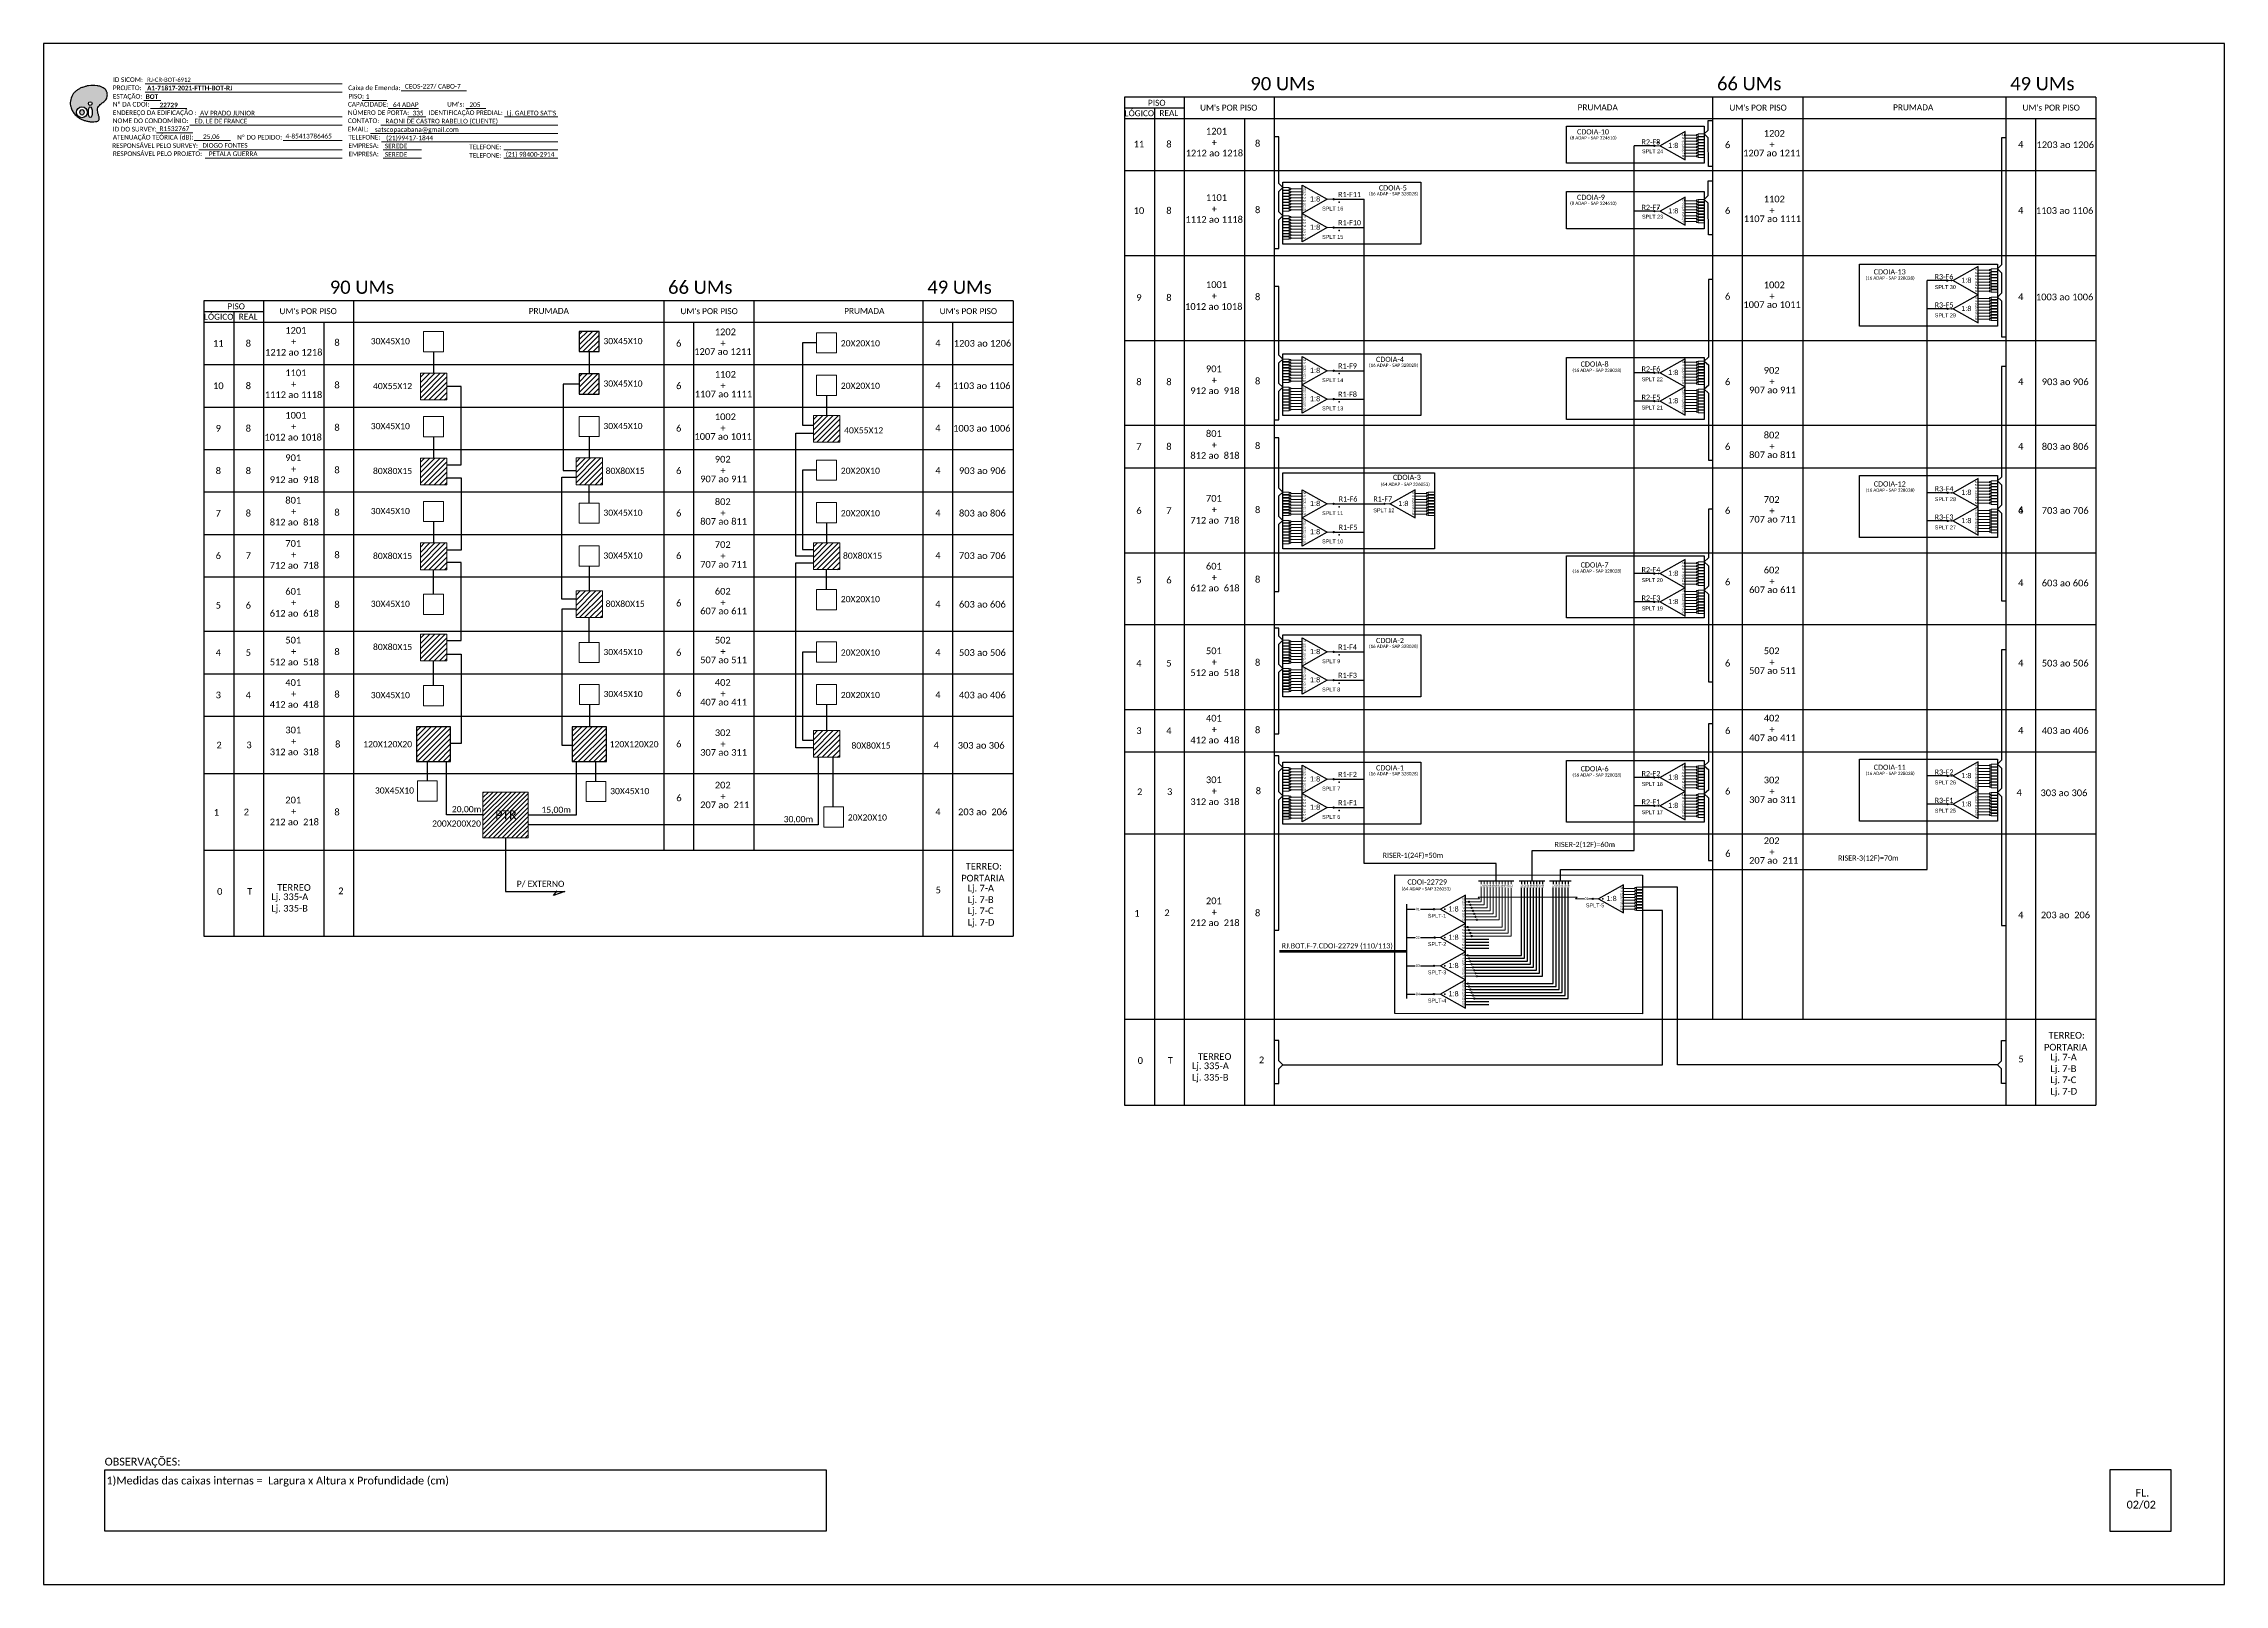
# Model space of a CAD drawing. Extents: x -4 to 1778, y 1 to 595.
# Drawn here: x 937 to 1778, y 1 to 595 of the extents above; entities that cross this region are included whole.
import ezdxf
from ezdxf.enums import TextEntityAlignment as Align

# ---------------------------------------------------------------- set-up
doc = ezdxf.new("R2010")
doc.units = 0
doc.styles.add('ARIAL', font='arial.ttf')
doc.styles.add('MtXpl_Calibri', font='calibri.ttf')
doc.styles.add('WMF-Calibri0', font='calibri.ttf')
doc.styles.add('WMF-Calibri1', font='calibrib.ttf')
doc.linetypes.add('RESERVA', pattern='A,0.5,-0.15,["RESERVA",Standard,S=0.18,R=0,X=0,Y=-0.1],-1.3', length=1.95)

# ---------------------------------------------------------------- blocks, each defined once
blk = doc.blocks.new('OI')
h = blk.add_hatch(color=40)
edge = h.paths.add_edge_path()
edge.add_spline(control_points=[(4.35, -0.67), (3.92, -0.99), (3.26, -1.5), (2.81, -2.59), (2.9, -3.5), (3.06, -4.27), (3.31, -4.85), (3.37, -5.39), (3.4, -5.88), (3.2, -6.4), (2.54, -6.61), (1.65, -6.63), (0.55, -6.67), (-0.56, -6.42), (-1.61, -6.14), (-2.77, -5.61), (-3.92, -4.77), (-4.89, -3.7), (-5.34, -2.65), (-5.6, -1.94), (-5.85, -0.96), (-5.71, 0.47), (-5.1, 2.02), (-4.14, 3.02), (-3.3, 3.61), (-2.37, 4.16), (-1.36, 4.44), (-0.56, 4.7), (0.79, 4.85), (2.24, 4.97), (3.79, 4.57), (4.67, 4.21), (5.44, 3.65), (5.76, 2.99), (6.03, 2.21), (6.01, 1.46), (5.72, 0.64), (5.31, 0.08), (4.88, -0.38), (4.51, -0.55), (4.35, -0.67)], knot_values=[0, 0, 0, 0, 1.60434, 2.417191, 3.427595, 4.282808, 4.776746, 5.304182, 5.888771, 6.258406, 6.858137, 7.79129, 8.986195, 10.124242, 11.187857, 12.242908, 13.953784, 15.414161, 16.515391, 17.349188, 17.675853, 19.552021, 21.515531, 22.568638, 23.63245, 24.621084, 25.782718, 26.745347, 27.142653, 29.870543, 31.004649, 31.921532, 32.709589, 33.801391, 34.042471, 35.192333, 35.971461, 36.628871, 37.254359, 37.836911, 37.836911, 37.836911, 37.836911], degree=3, periodic=0)
h.paths.add_polyline_path([(1.13, -0.87, -1), (-0.04, -0.87, -1)], flags=16)
edge = h.paths.add_edge_path(flags=16)
edge.add_ellipse((0.56, -3.59), major_axis=(-0.02, 1.71), ratio=0.361305, start_angle=0, end_angle=360)
h.paths.add_polyline_path([(-0.36, -3.62, -1), (-3.8, -3.62, -1)], flags=16)
edge = h.paths.add_edge_path(flags=0)
edge.add_ellipse((-2.08, -3.62), major_axis=(0, 0.885), ratio=0.758294, start_angle=0, end_angle=360)
at = {"color": 40}
for centre, radius in [((-2.08, -3.62), 1.72), ((0.54, -0.87), 0.587)]:
    blk.add_circle(centre, radius, dxfattribs=at)
blk.add_ellipse((-2.08, -3.62), major_axis=(0, 0.885), ratio=0.758294, start_param=-3.141592653589792, end_param=3.141592653589792, dxfattribs=at)
blk.add_ellipse((0.56, -3.59), major_axis=(-0.02, 1.71), ratio=0.361305, dxfattribs=at)
at = {"color": 40, "start_tangent": (-0.800898, -0.598801), "end_tangent": (-0.800898, -0.598801)}
blk.add_spline([(4.35, -0.67), (3.2, -1.78), (2.9, -2.54), (2.92, -3.55), (3.12, -4.38), (3.28, -4.85), (3.37, -5.37), (3.35, -5.95), (3.2, -6.29), (2.66, -6.55), (1.73, -6.63), (0.54, -6.62), (-0.58, -6.41), (-1.6, -6.11), (-2.56, -5.67), (-3.95, -4.67), (-4.89, -3.56), (-5.37, -2.56), (-5.64, -1.78), (-5.72, -1.46), (-5.63, 0.42), (-4.84, 2.22), (-4.13, 2.99), (-3.27, 3.62), (-2.4, 4.09), (-1.3, 4.47), (-0.37, 4.72), (0.02, 4.77), (2.75, 4.8), (3.85, 4.53), (4.69, 4.16), (5.31, 3.68), (5.85, 2.73), (5.93, 2.5), (5.94, 1.35), (5.67, 0.62), (5.29, 0.08), (4.84, -0.36), (4.35, -0.67)], degree=3, dxfattribs=at)
blk = doc.blocks.new('SPLITTER_')
blk.add_point((0, 0))
at = {"style": 'ARIAL', "flags": 4}
blk.add_attdef('SPLT', (0, -3.26), '', height=1.5, dxfattribs=at)
blk = doc.blocks.new('SPLT_1-8_DIV_DIR')
h = blk.add_hatch(color=3)
h.dxf.hatch_style = 1
edge = h.paths.add_edge_path()
edge.add_arc((12.77, 4.04), 0.242, 0, 360)
h = blk.add_hatch(color=3)
h.dxf.hatch_style = 1
edge = h.paths.add_edge_path()
edge.add_arc((13.27, 2.88), 0.242, 0, 360)
h = blk.add_hatch(color=3)
h.dxf.hatch_style = 1
edge = h.paths.add_edge_path()
edge.add_arc((13.77, 1.73), 0.242, 0, 360)
h = blk.add_hatch(color=3)
h.dxf.hatch_style = 1
edge = h.paths.add_edge_path()
edge.add_arc((14.27, 0.58), 0.242, 0, 360)
h = blk.add_hatch(color=3)
h.dxf.hatch_style = 1
edge = h.paths.add_edge_path()
edge.add_arc((14.77, -0.58), 0.242, 0, 360)
h = blk.add_hatch(color=3)
h.dxf.hatch_style = 1
edge = h.paths.add_edge_path()
edge.add_arc((15.27, -1.73), 0.242, 0, 360)
h = blk.add_hatch(color=3)
h.dxf.hatch_style = 1
edge = h.paths.add_edge_path()
edge.add_arc((15.77, -2.88), 0.242, 0, 360)
h = blk.add_hatch(color=3)
h.dxf.hatch_style = 1
edge = h.paths.add_edge_path()
edge.add_arc((16.27, -4.04), 0.242, 0, 360)
at = {"color": 1, "lineweight": 0}
blk.add_lwpolyline([(2.22, 0), (0, 0)], dxfattribs=at)
at = {"color": 1}
blk.add_lwpolyline([(11.89, 5.45), (2.22, 0), (11.89, -5.45), (11.89, 5.45)], dxfattribs=at)
at = {"color": 7, "lineweight": 0}
for points in [[(12.77, 4.04), (11.89, 4.04)], [(11.89, 2.88), (13.27, 2.88)], [(11.89, 1.73), (13.77, 1.73)], [(11.89, 0.58), (14.27, 0.58)], [(11.89, -0.58), (14.77, -0.58)], [(11.89, -1.73), (15.27, -1.73)], [(11.89, -2.88), (15.77, -2.88)], [(11.89, -4.04), (16.27, -4.04)]]:
    blk.add_lwpolyline(points, dxfattribs=at)
at = {"color": 3}
for centre in [(12.77, 4.04), (13.27, 2.88), (13.77, 1.73), (14.27, 0.58), (14.77, -0.58), (15.27, -1.73), (15.77, -2.88), (16.27, -4.04)]:
    blk.add_circle(centre, 0.242, dxfattribs=at)
at = {"color": 1, "style": 'ARIAL'}
for s, height, p in [('1:8', 2, (5.35, -0.85)), ('S1', 0.75, (10.52, 3.77)), ('S2', 0.75, (10.52, 2.58)), ('S3', 0.75, (10.52, 1.37)), ('S4', 0.75, (10.52, 0.19)), ('S5', 0.75, (10.52, -1.02)), ('S6', 0.75, (10.52, -2.14)), ('S7', 0.75, (10.52, -3.24)), ('S8', 0.75, (10.52, -4.36))]:
    blk.add_text(s, height=height, dxfattribs=at).set_placement(p)
blk = doc.blocks.new('SPLT_1-8_SC-APC')
at = {"color": 1, "lineweight": 0}
blk.add_lwpolyline([(-17.04, -7.55), (-19.26, -7.55)], dxfattribs=at)
at = {"color": 1}
blk.add_lwpolyline([(-7.37, -2.1), (-17.04, -7.55), (-7.37, -13), (-7.37, -2.1)], dxfattribs=at)
at = {"color": 3, "lineweight": 0}
for points in [[(-2.99, -3.51), (-7.37, -3.51)], [(-7.37, -4.66), (-2.99, -4.66)], [(-7.37, -5.82), (-2.99, -5.82)], [(-7.37, -6.97), (-2.99, -6.97)], [(-7.37, -8.12), (-2.99, -8.12)], [(-2.41, -3.02), (-2.41, -4)], [(-2.41, -3.02), (0, -3.02)], [(-2.41, -4), (0, -4)], [(-2.41, -4.17), (-2.41, -5.16)], [(-2.41, -4.17), (0, -4.17)], [(-2.41, -5.16), (0, -5.16)], [(-2.41, -5.32), (-2.41, -6.31)], [(-2.41, -5.32), (0, -5.32)], [(-2.41, -6.31), (0, -6.31)], [(-2.41, -6.48), (-2.41, -7.46)], [(-2.41, -6.48), (0, -6.48)], [(-2.41, -7.46), (0, -7.46)], [(-2.41, -7.63), (-2.41, -8.62)], [(-2.41, -7.63), (0, -7.63)], [(-7.37, -9.28), (-2.99, -9.28)], [(-7.37, -10.43), (-2.99, -10.43)], [(-7.37, -11.58), (-2.99, -11.58)], [(-2.41, -8.62), (0, -8.62)], [(-2.41, -8.78), (-2.41, -9.77)], [(-2.41, -8.78), (0, -8.78)], [(-2.41, -9.77), (0, -9.77)], [(-2.41, -9.94), (-2.41, -10.92)], [(-2.41, -9.94), (0, -9.94)], [(-2.41, -10.92), (0, -10.92)], [(-2.41, -11.09), (-2.41, -12.08)], [(-2.41, -11.09), (0, -11.09)], [(-2.41, -12.08), (0, -12.08)]]:
    blk.add_lwpolyline(points, dxfattribs=at)
for points in [[(-2.99, -3.22), (-2.41, -3.22), (-2.41, -3.8), (-2.99, -3.8)], [(-2.99, -4.38), (-2.41, -4.38), (-2.41, -4.95), (-2.99, -4.95)], [(-2.99, -5.53), (-2.41, -5.53), (-2.41, -6.1), (-2.99, -6.1)], [(-2.99, -6.68), (-2.41, -6.68), (-2.41, -7.26), (-2.99, -7.26)], [(-2.99, -7.84), (-2.41, -7.84), (-2.41, -8.41), (-2.99, -8.41)], [(-2.99, -8.99), (-2.41, -8.99), (-2.41, -9.56), (-2.99, -9.56)], [(-2.99, -10.14), (-2.41, -10.14), (-2.41, -10.72), (-2.99, -10.72)], [(-2.99, -11.3), (-2.41, -11.3), (-2.41, -11.87), (-2.99, -11.87)]]:
    blk.add_lwpolyline(points, close=True, dxfattribs=at)
at = {"color": 1, "style": 'ARIAL'}
for s, height, p in [('1:8', 2, (-13.91, -8.4)), ('S1', 0.75, (-8.74, -3.78)), ('S2', 0.75, (-8.74, -4.97)), ('S3', 0.75, (-8.74, -6.18)), ('S4', 0.75, (-8.74, -7.36)), ('S5', 0.75, (-8.74, -8.57)), ('S6', 0.75, (-8.74, -9.69)), ('S7', 0.75, (-8.74, -10.78)), ('S8', 0.75, (-8.74, -11.9))]:
    blk.add_text(s, height=height, dxfattribs=at).set_placement(p)
blk = doc.blocks.new('SPLT_1-8_SC-APC_ESQ')
at = {"color": 3, "lineweight": 0}
for points in [[(2.41, -3.02), (0, -3.02)], [(2.41, -4), (0, -4)], [(2.41, -4.17), (0, -4.17)], [(2.41, -5.16), (0, -5.16)], [(2.41, -5.32), (0, -5.32)], [(2.41, -6.31), (0, -6.31)], [(2.41, -6.48), (0, -6.48)], [(2.41, -7.46), (0, -7.46)], [(2.41, -7.63), (0, -7.63)], [(2.41, -3.02), (2.41, -4)], [(2.41, -4.17), (2.41, -5.16)], [(2.41, -5.32), (2.41, -6.31)], [(2.41, -6.48), (2.41, -7.46)], [(2.41, -7.63), (2.41, -8.62)], [(2.99, -3.51), (7.37, -3.51)], [(7.37, -4.66), (2.99, -4.66)], [(7.37, -5.82), (2.99, -5.82)], [(7.37, -6.97), (2.99, -6.97)], [(7.37, -8.12), (2.99, -8.12)], [(2.41, -8.62), (0, -8.62)], [(2.41, -8.78), (0, -8.78)], [(2.41, -9.77), (0, -9.77)], [(2.41, -9.94), (0, -9.94)], [(2.41, -10.92), (0, -10.92)], [(2.41, -11.09), (0, -11.09)], [(2.41, -12.08), (0, -12.08)], [(2.41, -8.78), (2.41, -9.77)], [(2.41, -9.94), (2.41, -10.92)], [(2.41, -11.09), (2.41, -12.08)], [(7.37, -9.28), (2.99, -9.28)], [(7.37, -10.43), (2.99, -10.43)], [(7.37, -11.58), (2.99, -11.58)]]:
    blk.add_lwpolyline(points, dxfattribs=at)
for points in [[(2.99, -3.22), (2.41, -3.22), (2.41, -3.8), (2.99, -3.8)], [(2.99, -4.38), (2.41, -4.38), (2.41, -4.95), (2.99, -4.95)], [(2.99, -5.53), (2.41, -5.53), (2.41, -6.1), (2.99, -6.1)], [(2.99, -6.68), (2.41, -6.68), (2.41, -7.26), (2.99, -7.26)], [(2.99, -7.84), (2.41, -7.84), (2.41, -8.41), (2.99, -8.41)], [(2.99, -8.99), (2.41, -8.99), (2.41, -9.56), (2.99, -9.56)], [(2.99, -10.14), (2.41, -10.14), (2.41, -10.72), (2.99, -10.72)], [(2.99, -11.3), (2.41, -11.3), (2.41, -11.87), (2.99, -11.87)]]:
    blk.add_lwpolyline(points, close=True, dxfattribs=at)
at = {"color": 1}
blk.add_lwpolyline([(7.37, -2.1), (17.04, -7.55), (7.37, -13), (7.37, -2.1)], dxfattribs=at)
at = {"color": 1, "lineweight": 0}
blk.add_lwpolyline([(17.04, -7.55), (19.26, -7.55)], dxfattribs=at)
at = {"color": 1, "style": 'ARIAL'}
for s, height, p in [('S5', 0.75, (7.55, -8.57)), ('S3', 0.75, (7.55, -6.18)), ('S4', 0.75, (7.55, -7.36)), ('S2', 0.75, (7.56, -4.97)), ('S1', 0.75, (7.7, -3.78)), ('1:8', 2, (10.45, -8.4)), ('S6', 0.75, (7.55, -9.69)), ('S7', 0.75, (7.55, -10.78)), ('S8', 0.75, (7.55, -11.9))]:
    blk.add_text(s, height=height, dxfattribs=at).set_placement(p)
blk = doc.blocks.new('SPLITTER FUTURO')
blk.add_point((0, 0))
at = {"style": 'ARIAL', "text_generation_flag": 6, "flags": 4}
for tag, p, height in [('SPLT', (-6.22, -4.1), 1.5), ('INSTAL.', (-6.25, -6.09), 1.25)]:
    blk.add_attdef(tag, p, '', height=height, rotation=180, dxfattribs=at)

msp = doc.modelspace()

# ---------------------------------------------------------------- hatches: boundary and pattern name
h = msp.add_hatch(color=3)
h.dxf.hatch_style = 1
edge = h.paths.add_edge_path()
edge.add_arc((1558.16, 555.89), 0.242, 0, 360)
h = msp.add_hatch(color=3)
h.dxf.hatch_style = 1
edge = h.paths.add_edge_path()
edge.add_arc((1434.46, 535.24), 0.256, 0, 360)
h = msp.add_hatch(color=3)
h.dxf.hatch_style = 1
edge = h.paths.add_edge_path()
edge.add_arc((1558.16, 530.66), 0.242, 0, 360)
h = msp.add_hatch(color=3)
h.dxf.hatch_style = 1
edge = h.paths.add_edge_path()
edge.add_arc((1434.46, 524.35), 0.256, 0, 360)
h = msp.add_hatch(color=3)
h.dxf.hatch_style = 1
edge = h.paths.add_edge_path()
edge.add_arc((1671.2, 503.92), 0.256, 0, 360)
h = msp.add_hatch(color=3)
h.dxf.hatch_style = 1
edge = h.paths.add_edge_path()
edge.add_arc((1671.23, 493.02), 0.256, 0, 360)
h = msp.add_hatch()
h.set_pattern_fill('ANSI31', color=1, scale=11.322507, style=0)
h.set_pattern_definition([(45, (440.1529, 33.9545), (-1.0007777, 1.0007777), [])])
h.paths.add_polyline_path([(1151.22, 484.28), (1143.55, 484.28), (1143.55, 476.51), (1151.22, 476.51)])
h.paths.add_polyline_path([(1146.11, 473.63), (1146.11, 479.46)])
h = msp.add_hatch()
h.set_pattern_fill('ANSI31', color=1, scale=11.322507, style=0)
h.set_pattern_definition([(45, (381.3746, 17.9048), (-1.0007777, 1.0007777), [])])
h.paths.add_polyline_path([(1092.44, 468.23), (1082.28, 468.23), (1082.28, 457.93), (1092.44, 457.93)])
h.paths.add_polyline_path([(1087.33, 457.58), (1087.33, 463.41)])
h = msp.add_hatch()
h.set_pattern_fill('ANSI31', color=1, scale=11.322507, style=0)
h.set_pattern_definition([(45, (440.1529, 17.5826), (-1.0007777, 1.0007777), [])])
h.paths.add_polyline_path([(1151.22, 467.9), (1143.55, 467.9), (1143.55, 460.13), (1151.22, 460.13)])
h.paths.add_polyline_path([(1146.11, 457.25), (1146.11, 463.08)])
h = msp.add_hatch(color=3)
h.dxf.hatch_style = 1
edge = h.paths.add_edge_path()
edge.add_arc((1434.46, 469.13), 0.256, 0, 360)
h = msp.add_hatch(color=3)
h.dxf.hatch_style = 1
edge = h.paths.add_edge_path()
edge.add_arc((1558.19, 468.36), 0.256, 0, 360)
h = msp.add_hatch(color=3)
h.dxf.hatch_style = 1
edge = h.paths.add_edge_path()
edge.add_arc((1434.46, 458.24), 0.256, 0, 360)
h = msp.add_hatch(color=3)
h.dxf.hatch_style = 1
edge = h.paths.add_edge_path()
edge.add_arc((1558.19, 457.46), 0.256, 0, 360)
h = msp.add_hatch()
h.set_pattern_fill('ANSI31', color=1, scale=11.322507, style=0)
h.set_pattern_definition([(45, (532.9623, 1.6078), (-1.0007777, 1.0007777), [])])
h.paths.add_polyline_path([(1244.03, 451.93), (1233.87, 451.93), (1233.87, 441.63), (1244.03, 441.63)])
h.paths.add_polyline_path([(1238.92, 441.28), (1238.92, 447.11)])
h = msp.add_hatch()
h.set_pattern_fill('ANSI31', color=1, scale=11.322507, style=0)
h.set_pattern_definition([(45, (381.3746, -14.8389), (-1.0007777, 1.0007777), [])])
h.paths.add_polyline_path([(1092.44, 435.48), (1082.28, 435.48), (1082.28, 425.19), (1092.44, 425.19)])
h.paths.add_polyline_path([(1087.33, 424.83), (1087.33, 430.66)])
h = msp.add_hatch()
h.set_pattern_fill('ANSI31', color=1, scale=11.322507, style=0)
h.set_pattern_definition([(45, (441.4052, -14.8018), (-1.0007777, 1.0007777), [])])
h.paths.add_polyline_path([(1152.47, 435.52), (1142.32, 435.52), (1142.32, 425.22), (1152.47, 425.22)])
h.paths.add_polyline_path([(1147.36, 424.87), (1147.36, 430.7)])
h = msp.add_hatch(color=3)
h.dxf.hatch_style = 1
edge = h.paths.add_edge_path()
edge.add_arc((1671.23, 422.14), 0.256, 0, 360)
h = msp.add_hatch(color=3)
h.dxf.hatch_style = 1
edge = h.paths.add_edge_path()
edge.add_arc((1434.46, 417.84), 0.256, 0, 360)
h = msp.add_hatch(color=3)
h.dxf.hatch_style = 1
edge = h.paths.add_edge_path()
edge.add_arc((1454.1, 417.84), 0.256, 0, 360)
h = msp.add_hatch(color=3)
h.dxf.hatch_style = 1
edge = h.paths.add_edge_path()
edge.add_arc((1434.46, 406.94), 0.256, 0, 360)
h = msp.add_hatch(color=3)
h.dxf.hatch_style = 1
edge = h.paths.add_edge_path()
edge.add_arc((1671.23, 411.24), 0.256, 0, 360)
h = msp.add_hatch()
h.set_pattern_fill('ANSI31', color=1, scale=11.322507, style=0)
h.set_pattern_definition([(45, (381.3746, -47.5827), (-1.0007777, 1.0007777), [])])
h.paths.add_polyline_path([(1092.44, 402.74), (1082.28, 402.74), (1082.28, 392.44), (1092.44, 392.44)])
h.paths.add_polyline_path([(1087.33, 392.09), (1087.33, 397.92)])
h = msp.add_hatch()
h.set_pattern_fill('ANSI31', color=1, scale=11.322507, style=0)
h.set_pattern_definition([(45, (532.9623, -47.5078), (-1.0007777, 1.0007777), [])])
h.paths.add_polyline_path([(1244.03, 402.81), (1233.87, 402.81), (1233.87, 392.52), (1244.03, 392.52)])
h.paths.add_polyline_path([(1238.92, 392.16), (1238.92, 397.99)])
h = msp.add_hatch(color=3)
h.dxf.hatch_style = 1
edge = h.paths.add_edge_path()
edge.add_arc((1558.19, 390.94), 0.256, 0, 360)
h = msp.add_hatch()
h.set_pattern_fill('ANSI31', color=1, scale=11.322507, style=0)
h.set_pattern_definition([(45, (441.4052, -66.0672), (-1.0007777, 1.0007777), [])])
h.paths.add_polyline_path([(1152.47, 384.25), (1142.32, 384.25), (1142.32, 373.96), (1152.47, 373.96)])
h.paths.add_polyline_path([(1147.36, 373.6), (1147.36, 379.43)])
h = msp.add_hatch(color=3)
h.dxf.hatch_style = 1
edge = h.paths.add_edge_path()
edge.add_arc((1558.19, 380.04), 0.256, 0, 360)
h = msp.add_hatch()
h.set_pattern_fill('ANSI31', color=1, scale=11.322507, style=0)
h.set_pattern_definition([(45, (381.3746, -82.6741), (-1.0007777, 1.0007777), [])])
h.paths.add_polyline_path([(1092.44, 367.65), (1082.28, 367.65), (1082.28, 357.35), (1092.44, 357.35)])
h.paths.add_polyline_path([(1087.33, 357), (1087.33, 362.83)])
h = msp.add_hatch(color=3)
h.dxf.hatch_style = 1
edge = h.paths.add_edge_path()
edge.add_arc((1434.46, 360.76), 0.256, 0, 360)
h = msp.add_hatch(color=3)
h.dxf.hatch_style = 1
edge = h.paths.add_edge_path()
edge.add_arc((1434.46, 349.86), 0.256, 0, 360)
h = msp.add_hatch()
h.set_pattern_fill('ANSI31', color=1, scale=11.322507, style=0)
h.set_pattern_definition([(45, (382.8851, -121.5121), (-1.0007777, 1.0007777), [])])
h.paths.add_polyline_path([(1093.95, 331.88), (1080.76, 331.88), (1080.76, 318.51), (1093.95, 318.51)])
h.paths.add_polyline_path([(1088.84, 318.16), (1088.84, 323.99)])
h = msp.add_hatch()
h.set_pattern_fill('ANSI31', color=1, scale=11.322507, style=0)
h.set_pattern_definition([(45, (442.977, -121.5121), (-1.0007777, 1.0007777), [])])
h.paths.add_polyline_path([(1154.04, 331.88), (1140.85, 331.88), (1140.85, 318.51), (1154.04, 318.51)])
h.paths.add_polyline_path([(1148.93, 318.16), (1148.93, 323.99)])
h = msp.add_hatch()
h.set_pattern_fill('ANSI31', color=1, scale=11.322507, style=0)
h.set_pattern_definition([(45, (532.9623, -119.9038), (-1.0007777, 1.0007777), [])])
h.paths.add_polyline_path([(1244.03, 330.42), (1233.87, 330.42), (1233.87, 320.12), (1244.03, 320.12)])
h.paths.add_polyline_path([(1238.92, 319.77), (1238.92, 325.6)])
h = msp.add_hatch(color=3)
h.dxf.hatch_style = 1
edge = h.paths.add_edge_path()
edge.add_arc((1434.46, 311.64), 0.256, 0, 360)
h = msp.add_hatch(color=3)
h.dxf.hatch_style = 1
edge = h.paths.add_edge_path()
edge.add_arc((1558.19, 312.35), 0.256, 0, 360)
h = msp.add_hatch(color=3)
h.dxf.hatch_style = 1
edge = h.paths.add_edge_path()
edge.add_arc((1671.23, 312.93), 0.256, 0, 360)
h = msp.add_hatch()
h.set_pattern_fill('ANSI31', color=1, scale=10, style=0)
h.set_pattern_definition([(45, (496.6695, -92.9997), (-0.8838835, 0.8838835), [])])
h.paths.add_polyline_path([(1106.39, 289.05), (1123.83, 289.05), (1123.83, 306.73), (1106.39, 306.73)])
h.paths.add_polyline_path([(1110.29, 295.32), (1120.37, 295.32), (1120.37, 300.47), (1110.29, 300.47)], flags=24)
h = msp.add_hatch(color=3)
h.dxf.hatch_style = 1
edge = h.paths.add_edge_path()
edge.add_arc((1434.46, 300.74), 0.256, 0, 360)
h = msp.add_hatch(color=3)
h.dxf.hatch_style = 1
edge = h.paths.add_edge_path()
edge.add_arc((1558.19, 301.45), 0.256, 0, 360)
h = msp.add_hatch(color=3)
h.dxf.hatch_style = 1
edge = h.paths.add_edge_path()
edge.add_arc((1671.23, 302.04), 0.256, 0, 360)
h = msp.add_hatch(color=3)
h.dxf.hatch_style = 1
edge = h.paths.add_edge_path()
edge.add_arc((1473.21, 261.52), 0.242, 0, 360)
h = msp.add_hatch(color=3)
h.dxf.hatch_style = 1
edge = h.paths.add_edge_path()
edge.add_arc((1486.71, 264.4), 0.242, 0, 360)
h = msp.add_hatch(color=3)
h.dxf.hatch_style = 1
edge = h.paths.add_edge_path()
edge.add_arc((1487.21, 263.25), 0.242, 0, 360)
h = msp.add_hatch(color=3)
h.dxf.hatch_style = 1
edge = h.paths.add_edge_path()
edge.add_arc((1487.71, 262.09), 0.242, 0, 360)
h = msp.add_hatch(color=3)
h.dxf.hatch_style = 1
edge = h.paths.add_edge_path()
edge.add_arc((1488.21, 260.94), 0.242, 0, 360)
h = msp.add_hatch(color=3)
h.dxf.hatch_style = 1
edge = h.paths.add_edge_path()
edge.add_arc((1534.39, 265.55), 0.242, 0, 360)
h = msp.add_hatch(color=3)
h.dxf.hatch_style = 1
edge = h.paths.add_edge_path()
edge.add_arc((1486.21, 254.66), 0.242, 0, 360)
h = msp.add_hatch(color=3)
h.dxf.hatch_style = 1
edge = h.paths.add_edge_path()
edge.add_arc((1486.71, 253.5), 0.242, 0, 360)
h = msp.add_hatch(color=3)
h.dxf.hatch_style = 1
edge = h.paths.add_edge_path()
edge.add_arc((1487.21, 252.35), 0.242, 0, 360)
h = msp.add_hatch(color=3)
h.dxf.hatch_style = 1
edge = h.paths.add_edge_path()
edge.add_arc((1488.71, 259.79), 0.242, 0, 360)
h = msp.add_hatch(color=3)
h.dxf.hatch_style = 1
edge = h.paths.add_edge_path()
edge.add_arc((1489.21, 258.64), 0.242, 0, 360)
h = msp.add_hatch(color=3)
h.dxf.hatch_style = 1
edge = h.paths.add_edge_path()
edge.add_arc((1489.71, 257.48), 0.242, 0, 360)
h = msp.add_hatch(color=3)
h.dxf.hatch_style = 1
edge = h.paths.add_edge_path()
edge.add_arc((1473.44, 250.62), 0.242, 0, 360)
h = msp.add_hatch(color=3)
h.dxf.hatch_style = 1
edge = h.paths.add_edge_path()
edge.add_arc((1487.71, 251.2), 0.242, 0, 360)
h = msp.add_hatch(color=3)
h.dxf.hatch_style = 1
edge = h.paths.add_edge_path()
edge.add_arc((1473.21, 239.73), 0.242, 0, 360)
h = msp.add_hatch(color=3)
h.dxf.hatch_style = 1
edge = h.paths.add_edge_path()
edge.add_arc((1473.21, 228.83), 0.242, 0, 360)
h = msp.add_hatch(color=3)
h.dxf.hatch_style = 1
edge = h.paths.add_edge_path()
edge.add_arc((1486.21, 232.86), 0.242, 0, 360)
h = msp.add_hatch(color=3)
h.dxf.hatch_style = 1
edge = h.paths.add_edge_path()
edge.add_arc((1486.71, 231.71), 0.242, 0, 360)
h = msp.add_hatch(color=3)
h.dxf.hatch_style = 1
edge = h.paths.add_edge_path()
edge.add_arc((1487.21, 230.56), 0.242, 0, 360)
h = msp.add_hatch(color=3)
h.dxf.hatch_style = 1
edge = h.paths.add_edge_path()
edge.add_arc((1487.71, 229.4), 0.242, 0, 360)
h = msp.add_hatch(color=3)
h.dxf.hatch_style = 1
edge = h.paths.add_edge_path()
edge.add_arc((1488.21, 228.25), 0.242, 0, 360)
h = msp.add_hatch(color=3)
h.dxf.hatch_style = 1
edge = h.paths.add_edge_path()
edge.add_arc((1488.71, 227.1), 0.242, 0, 360)

# ---------------------------------------------------------------- linework, layer by layer
for p, q in [((1777.99, 595.26), (936.99, 595.26)), ((936.99, 595.26), (936.99, 1.26)), ((1777.99, 1.26), (1777.99, 595.26)), ((936.99, 1.26), (1777.99, 1.26))]:
    msp.add_line(p, q)
at = {"color": 6}
for p, q in [((1558.16, 555.89), (1550.32, 555.89)), ((1558.16, 530.66), (1550.32, 530.66))]:
    msp.add_line(p, q, dxfattribs=at)
at = {"color": 7, "lineweight": 0}
for points in [[(975.59, 573.3), (982.14, 573.3)], [(976.1, 576.58), (1052.07, 576.58)], [(976.16, 579.72), (1052.14, 579.72)], [(1059.87, 573.34), (1069.35, 573.34)], [(1074.91, 577.07), (1100.05, 577.07)], [(978.25, 570.23), (992.19, 570.23)], [(993.41, 563.88), (1052.07, 563.88)], [(996.82, 566.99), (1052.07, 566.99)], [(1067.03, 563.88), (1135.27, 563.88)], [(1069.92, 570.23), (1081.54, 570.23)], [(1077.5, 566.99), (1084.45, 566.99)], [(1099.86, 570.23), (1107.53, 570.23)], [(1114.68, 566.99), (1135.24, 566.99)], [(980.57, 560.82), (994.51, 560.82)], [(995.1, 557.85), (1009.05, 557.85)], [(1029.33, 557.85), (1052.1, 557.85)], [(1063, 560.64), (1135.27, 560.64)], [(1067.28, 557.41), (1135.27, 557.41)], [(996.82, 554.29), (1052.07, 554.29)], [(999.31, 551.06), (1052.07, 551.06)], [(1067.89, 554.29), (1082.69, 554.29)], [(1067.89, 551.06), (1082.69, 551.06)], [(1114.5, 554.29), (1135.27, 554.29)], [(1114.5, 551.06), (1135.27, 551.06)], [(1490.23, 266.18), (1490.23, 266.18), (1490.79, 265.55), (1485.33, 265.55)], [(1485.33, 264.4), (1486.71, 264.4)], [(1485.33, 263.25), (1487.21, 263.25)], [(1485.33, 262.09), (1487.71, 262.09)], [(1485.33, 260.94), (1488.21, 260.94)], [(1527.78, 265.55), (1528.34, 266.18), (1490.23, 266.18)], [(1531.07, 265.55), (1531.07, 265.55), (1531.07, 265.55), (1527.78, 265.55)], [(1534.14, 265.55), (1532.76, 265.55)], [(1485.33, 259.79), (1488.71, 259.79)], [(1485.33, 258.64), (1489.21, 258.64)], [(1485.33, 257.48), (1489.71, 257.48)], [(1486.21, 254.66), (1485.33, 254.66)], [(1485.33, 253.5), (1486.71, 253.5)], [(1485.33, 252.35), (1487.21, 252.35)], [(1485.33, 251.2), (1487.71, 251.2)], [(1486.21, 232.86), (1485.33, 232.86)], [(1485.33, 231.71), (1486.71, 231.71)], [(1485.33, 230.56), (1487.21, 230.56)], [(1485.33, 229.4), (1487.71, 229.4)], [(1485.33, 228.25), (1488.21, 228.25)], [(1485.33, 227.1), (1488.71, 227.1)]]:
    msp.add_lwpolyline(points, dxfattribs=at)
for points in [[(1353.86, 574.6), (1353.86, 185.98)], [(1377, 185.98), (1377, 574.6)], [(1411.72, 185.98), (1411.72, 574.6)], [(1580.64, 574.6), (1580.64, 219.11)], [(1615.36, 574.6), (1615.36, 219.11)], [(1693.68, 574.6), (1693.68, 185.98)], [(1728.4, 574.6), (1728.4, 185.98)], [(1365.43, 570.49), (1365.43, 185.98)], [(1400.15, 566.38), (1400.15, 185.98)], [(1592.21, 219.11), (1592.21, 566.38)], [(1705.25, 185.98), (1705.25, 566.38)], [(1353.86, 546.34), (1728.4, 546.34)], [(1353.86, 513.6), (1728.4, 513.6)], [(998.83, 496.13), (998.83, 251.15)], [(1010.4, 492.02), (1010.4, 251.15)], [(1021.97, 251.15), (1021.97, 496.13)], [(1045.12, 487.9), (1045.12, 251.15)], [(1056.69, 251.15), (1056.69, 496.13)], [(1176.13, 496.13), (1176.13, 284.28)], [(1187.7, 284.28), (1187.7, 487.9)], [(1210.85, 496.13), (1210.85, 284.28)], [(1276.11, 496.13), (1276.11, 251.15)], [(1287.68, 251.15), (1287.68, 487.9)], [(1310.83, 496.13), (1310.83, 251.15)], [(1353.86, 480.86), (1728.4, 480.86)], [(998.83, 471.53), (1310.83, 471.53)], [(998.83, 455.16), (1310.83, 455.16)], [(1353.86, 448.11), (1728.4, 448.11)], [(998.83, 438.79), (1310.83, 438.79)], [(1353.86, 431.74), (1728.4, 431.74)], [(998.83, 422.42), (1310.83, 422.42)], [(998.83, 406.04), (1310.83, 406.04)], [(1353.86, 399), (1728.4, 399)], [(998.83, 389.67), (1310.83, 389.67)], [(1353.86, 371.32), (1728.4, 371.32)], [(998.83, 368.69), (1310.83, 368.69)], [(998.83, 352.32), (1310.83, 352.32)], [(1353.86, 338.58), (1728.4, 338.58)], [(998.83, 335.95), (1310.83, 335.95)], [(1353.86, 322.2), (1728.4, 322.2)], [(998.83, 313.83), (1310.83, 313.83)], [(1353.86, 290.67), (1728.4, 290.67)], [(998.83, 284.28), (1310.83, 284.28)], [(998.83, 251.15), (1310.83, 251.15)], [(1353.86, 219.11), (1728.4, 219.11)], [(1353.86, 185.98), (1728.4, 185.98)]]:
    msp.add_lwpolyline(points)
at = {"color": 0}
for points in [[(1728.4, 574.6), (1353.86, 574.6)], [(1353.86, 570.49), (1377, 570.49)], [(1353.86, 566.38), (1728.4, 566.38)], [(1310.83, 496.13), (998.83, 496.13)], [(998.83, 492.02), (1021.97, 492.02)], [(998.83, 487.9), (1310.83, 487.9)]]:
    msp.add_lwpolyline(points, dxfattribs=at)
at = {"color": 3}
for points in [[(1580.64, 547.87), (1578.99, 547.87), (1578.98, 558.92), (1577.42, 560.42), (1578.98, 561.93), (1578.98, 565.64), (1580.64, 565.64)], [(1411.7, 516.31), (1413.35, 516.31), (1413.38, 527.37), (1414.95, 528.88), (1413.38, 530.38), (1413.38, 538.27), (1414.95, 539.77), (1413.38, 541.28), (1413.35, 559.37), (1411.7, 559.37)], [(1693.69, 558.89), (1692.04, 558.89), (1692.03, 509.95), (1690.46, 508.45), (1692.03, 506.94), (1692.03, 499.05), (1690.46, 497.55), (1692.03, 496.04), (1692.03, 482.16), (1693.68, 482.16)], [(1580.64, 521.54), (1578.99, 521.54), (1578.98, 533.69), (1577.42, 535.19), (1578.98, 536.7), (1578.98, 542.34), (1580.64, 542.34)], [(1411.7, 450.2), (1413.35, 450.2), (1413.38, 461.26), (1414.95, 462.77), (1413.38, 464.27), (1413.38, 472.16), (1414.95, 473.66), (1413.38, 475.17), (1413.35, 501.57), (1411.7, 501.57)], [(1580.65, 504.29), (1579, 504.3), (1578.99, 474.39), (1577.42, 472.89), (1578.99, 471.38), (1578.99, 463.5), (1577.42, 461.99), (1578.99, 460.48), (1578.99, 434.7), (1580.64, 434.7)], [(1235.11, 479.91), (1229.59, 479.91), (1229.59, 448.22), (1233.87, 448.22)], [(1087.36, 476.47), (1087.36, 468.23)], [(1147.39, 476.51), (1147.39, 468.26)], [(1092.44, 432.85), (1097.98, 432.85), (1097.98, 463.08), (1092.44, 463.08)], [(1143.55, 464.02), (1137.38, 464.02), (1137.38, 430.73), (1142.32, 430.73)], [(1693.69, 470.75), (1692.04, 470.75), (1692.03, 428.18), (1690.46, 426.67), (1692.03, 425.16), (1692.03, 417.28), (1690.46, 415.77), (1692.03, 414.26), (1692.03, 380.38), (1693.68, 380.38)], [(1238.95, 459.65), (1238.95, 451.93)], [(1087.36, 443.73), (1087.36, 435.48)], [(1147.39, 443.76), (1147.39, 435.52)], [(1233.87, 397.67), (1227.08, 397.67), (1227.08, 445.03), (1233.87, 445.03)], [(1411.72, 384.05), (1413.37, 384.05), (1413.38, 409.96), (1414.95, 411.47), (1413.38, 412.98), (1413.38, 420.86), (1414.95, 422.37), (1413.38, 423.88), (1413.38, 443.33), (1411.73, 443.33)], [(1235.11, 430.79), (1229.59, 430.79), (1229.59, 400.25), (1233.87, 400.25)], [(1092.44, 427.82), (1097.98, 427.82), (1097.98, 399.93), (1092.44, 399.93)], [(1142.32, 381.04), (1136.8, 381.04), (1136.8, 428.06), (1142.32, 428.06)], [(1147.39, 418.11), (1147.39, 425.22)], [(1580.65, 415.81), (1579, 415.81), (1578.99, 396.97), (1577.42, 395.46), (1578.99, 393.95), (1578.99, 386.07), (1577.42, 384.57), (1578.99, 383.06), (1578.99, 349.18), (1580.64, 349.18)], [(1087.36, 410.98), (1087.36, 402.74)], [(1238.95, 410.54), (1238.95, 402.81)], [(1087.36, 382.99), (1087.36, 392.44)], [(1092.44, 365.15), (1097.98, 365.15), (1097.98, 395.26), (1092.44, 395.26)], [(1147.39, 393.82), (1147.39, 384.25)], [(1233.87, 323.8), (1227.12, 323.8), (1227.12, 395.05), (1233.87, 395.05)], [(1238.95, 384.79), (1238.95, 392.52)], [(1142.32, 377.17), (1136.8, 377.17), (1136.8, 324.85), (1140.85, 324.85)], [(1147.39, 364.39), (1147.39, 373.96)], [(1411.72, 329.11), (1413.37, 329.11), (1413.38, 352.88), (1414.95, 354.39), (1413.38, 355.9), (1413.38, 363.78), (1414.95, 365.28), (1413.38, 366.79), (1413.38, 369.84), (1411.73, 369.84)], [(1087.36, 347.79), (1087.36, 357.35)], [(1092.44, 359.85), (1097.98, 359.85), (1097.98, 325.43), (1093.95, 325.43)], [(1235.11, 360.7), (1229.59, 360.7), (1229.59, 326.7), (1233.87, 326.7)], [(1693.69, 361.55), (1692.04, 361.55), (1692.03, 318.97), (1690.46, 317.46), (1692.03, 315.96), (1692.03, 308.07), (1690.46, 306.57), (1692.03, 305.06), (1692.03, 255.23), (1693.68, 255.23)], [(1147.45, 340.45), (1147.45, 331.88)], [(1238.95, 340.45), (1238.95, 330.42)], [(1580.65, 333.02), (1579, 333.02), (1578.99, 318.39), (1577.42, 316.88), (1578.99, 315.37), (1578.99, 307.49), (1577.42, 305.98), (1578.99, 304.48), (1578.99, 280.38), (1580.64, 280.38)], [(1235.7, 320.12), (1235.7, 294.06), (1123.83, 294.06)], [(1241.43, 300.99), (1241.43, 319.91)], [(1411.72, 253.45), (1413.37, 253.45), (1413.38, 303.77), (1414.95, 305.27), (1413.38, 306.78), (1413.38, 314.66), (1414.95, 316.17), (1413.38, 317.68), (1413.38, 320.72), (1411.73, 320.73)], [(1085, 311.01), (1085, 318.74)], [(1106.39, 297.89), (1092.31, 297.89), (1092.31, 318.51)], [(1123.83, 297.89), (1142.53, 297.89), (1142.53, 318.51)], [(1150, 310.79), (1150, 318.51)], [(1690.46, 201.58), (1567.09, 201.58), (1567.09, 270.08), (1553.65, 270.08)], [(1414.91, 201.61), (1561.3, 201.61), (1561.3, 261.02), (1553.65, 261.02)], [(1462.72, 261.53), (1465.88, 261.53)], [(1467.95, 261.52), (1473.21, 261.52)], [(1411.72, 194.41), (1413.37, 194.41), (1413.37, 200.07), (1414.94, 201.58), (1413.37, 203.09), (1413.37, 210.94), (1411.72, 210.94)], [(1693.68, 194.41), (1692.03, 194.41), (1692.03, 200.07), (1690.46, 201.58), (1692.03, 203.09), (1692.02, 210.94), (1693.68, 210.94)]]:
    msp.add_lwpolyline(points, dxfattribs=at)
at = {"color": 6}
for points in [[(1510.98, 272.47), (1510.98, 284.21), (1550.32, 284.21), (1550.32, 555.89)], [(1558.16, 468.36), (1550.32, 468.36)], [(1558.16, 457.46), (1550.32, 457.46)], [(1558.16, 390.94), (1550.32, 390.94)], [(1558.16, 380.04), (1550.32, 380.04)], [(1558.16, 312.35), (1550.32, 312.35)], [(1558.16, 301.45), (1550.32, 301.45)], [(1506, 272.47), (1515.97, 272.47)]]:
    msp.add_lwpolyline(points, dxfattribs=at)
at = {"color": 1}
for points in [[(1524.29, 563.44), (1577.42, 563.44), (1577.42, 549.12), (1524.29, 549.12)], [(1414.95, 541.83), (1468.08, 541.83), (1468.08, 517.94), (1414.95, 517.94)], [(1524.29, 538.21), (1577.42, 538.21), (1577.42, 523.89), (1524.29, 523.89)], [(1637.33, 510.25), (1690.46, 510.25), (1690.46, 486.36), (1637.33, 486.36)], [(1151.22, 484.28), (1143.55, 484.28), (1143.55, 476.51), (1151.22, 476.51)], [(1414.95, 475.72), (1468.08, 475.72), (1468.08, 451.83), (1414.95, 451.83)], [(1524.29, 474.24), (1577.42, 474.24), (1577.42, 450.35), (1524.29, 450.35)], [(1151.22, 467.9), (1143.55, 467.9), (1143.55, 460.13), (1151.22, 460.13)], [(1414.95, 429.84), (1473.33, 429.84), (1473.33, 400.54), (1414.95, 400.54)], [(1637.33, 428.73), (1690.46, 428.73), (1690.46, 404.84), (1637.33, 404.84)], [(1524.29, 397.78), (1577.42, 397.78), (1577.42, 373.89), (1524.29, 373.89)], [(1414.95, 367.34), (1468.08, 367.34), (1468.08, 343.45), (1414.95, 343.45)], [(1093.95, 331.88), (1080.76, 331.88), (1080.76, 318.51), (1093.95, 318.51)], [(1154.04, 331.88), (1140.85, 331.88), (1140.85, 318.51), (1154.04, 318.51)], [(1414.95, 318.23), (1468.08, 318.23), (1468.08, 294.34), (1414.95, 294.34)], [(1524.29, 318.94), (1577.42, 318.94), (1577.42, 295.05), (1524.29, 295.05)], [(1637.33, 319.35), (1690.46, 319.35), (1690.46, 295.46), (1637.33, 295.46)], [(1458.11, 274.76), (1553.65, 274.72), (1553.65, 221.26), (1458.11, 221.3)]]:
    msp.add_lwpolyline(points, close=True, dxfattribs=at)
at = {"color": 5, "linetype": 'Continuous', "ltscale": 4}
for points in [[(1434.46, 535.24), (1446.23, 535.24)], [(1434.46, 524.35), (1446.23, 524.35)], [(1434.46, 469.13), (1446.23, 469.13)], [(1434.46, 458.24), (1446.23, 458.24)], [(1434.46, 417.84), (1446.23, 417.84)], [(1446.23, 417.84), (1454.07, 417.84)], [(1434.46, 406.94), (1446.23, 406.94)], [(1434.46, 360.76), (1446.23, 360.76)], [(1434.46, 349.86), (1446.23, 349.86)], [(1434.46, 311.64), (1446.23, 311.64)], [(1434.46, 300.74), (1446.23, 300.74)]]:
    msp.add_lwpolyline(points, dxfattribs=at)
at = {"color": 5}
for points in [[(1497.16, 272.47), (1497.16, 279.2), (1446.23, 279.2), (1446.23, 535.24)], [(1490.35, 272.47), (1503.96, 272.47)], [(1462.72, 228.84), (1465.88, 228.84)], [(1467.95, 228.83), (1473.21, 228.83)]]:
    msp.add_lwpolyline(points, dxfattribs=at)
at = {"color": 30}
for points in [[(1521.91, 272.47), (1521.91, 276.88), (1663.36, 276.88), (1663.36, 503.92)], [(1671.17, 503.92), (1663.33, 503.92)], [(1671.2, 493.02), (1663.36, 493.02)], [(1671.2, 422.14), (1663.36, 422.14)], [(1671.2, 411.24), (1663.36, 411.24)], [(1671.2, 312.93), (1663.36, 312.93)], [(1671.2, 302.04), (1663.36, 302.04)], [(1517.77, 272.47), (1526.06, 272.47)]]:
    msp.add_lwpolyline(points, dxfattribs=at)
at = {"lineweight": 0}
for points in [[(1091.19, 484.24), (1083.52, 484.24), (1083.52, 476.47), (1091.19, 476.47)], [(1242.77, 483.79), (1235.11, 483.79), (1235.11, 476.03), (1242.77, 476.03)], [(1242.77, 467.42), (1235.11, 467.42), (1235.11, 459.65), (1242.77, 459.65)], [(1091.19, 451.49), (1083.52, 451.49), (1083.52, 443.73), (1091.19, 443.73)], [(1151.22, 451.53), (1143.55, 451.53), (1143.55, 443.76), (1151.22, 443.76)], [(1242.77, 434.68), (1235.11, 434.68), (1235.11, 426.91), (1242.77, 426.91)], [(1091.19, 418.75), (1083.52, 418.75), (1083.52, 410.98), (1091.19, 410.98)], [(1151.22, 410.35), (1143.55, 410.35), (1143.55, 418.11), (1151.22, 418.11)], [(1242.77, 418.31), (1235.11, 418.31), (1235.11, 410.54), (1242.77, 410.54)], [(1151.22, 401.59), (1143.55, 401.59), (1143.55, 393.82), (1151.22, 393.82)], [(1091.19, 375.22), (1083.52, 375.22), (1083.52, 382.99), (1091.19, 382.99)], [(1242.77, 377.02), (1235.11, 377.02), (1235.11, 384.79), (1242.77, 384.79)], [(1151.22, 356.62), (1143.55, 356.62), (1143.55, 364.39), (1151.22, 364.39)], [(1242.77, 364.59), (1235.11, 364.59), (1235.11, 356.82), (1242.77, 356.82)], [(1091.19, 340.02), (1083.52, 340.02), (1083.52, 347.79), (1091.19, 347.79)], [(1151.27, 348.21), (1143.61, 348.21), (1143.61, 340.45), (1151.27, 340.45)], [(1242.77, 348.21), (1235.11, 348.21), (1235.11, 340.45), (1242.77, 340.45)], [(1088.82, 303.24), (1081.16, 303.24), (1081.16, 311.01), (1088.82, 311.01)], [(1153.82, 303.02), (1146.16, 303.02), (1146.16, 310.79), (1153.82, 310.79)], [(1245.48, 300.99), (1237.82, 300.99), (1237.82, 293.22), (1245.48, 293.22)]]:
    msp.add_lwpolyline(points, close=True, dxfattribs=at)
at = {"color": 1, "lineweight": 0}
for points in [[(1092.44, 468.23), (1082.28, 468.23), (1082.28, 457.93), (1092.44, 457.93)], [(1244.03, 451.93), (1233.87, 451.93), (1233.87, 441.63), (1244.03, 441.63)], [(1092.44, 435.48), (1082.28, 435.48), (1082.28, 425.19), (1092.44, 425.19)], [(1152.47, 435.52), (1142.32, 435.52), (1142.32, 425.22), (1152.47, 425.22)], [(1092.44, 402.74), (1082.28, 402.74), (1082.28, 392.44), (1092.44, 392.44)], [(1244.03, 402.81), (1233.87, 402.81), (1233.87, 392.52), (1244.03, 392.52)], [(1152.47, 384.25), (1142.32, 384.25), (1142.32, 373.96), (1152.47, 373.96)], [(1092.44, 367.65), (1082.28, 367.65), (1082.28, 357.35), (1092.44, 357.35)], [(1244.03, 330.42), (1233.87, 330.42), (1233.87, 320.12), (1244.03, 320.12)], [(1106.39, 306.73), (1123.83, 306.73), (1123.83, 289.05), (1106.39, 289.05)]]:
    msp.add_lwpolyline(points, close=True, dxfattribs=at)
at = {"color": 1}
for points in [[(1115.11, 289.05), (1115.11, 268.41), (1138.02, 268.41)], [(1133.61, 266.81), (1135.01, 268.64)], [(1138.02, 268.41), (1133.61, 266.81)], [(1462.72, 227.09), (1462.72, 263.55)], [(1485.33, 266.97), (1475.66, 261.52), (1485.33, 256.07), (1485.33, 266.97)], [(1485.33, 256.07), (1475.66, 250.62), (1485.33, 245.17), (1485.33, 256.07)], [(1485.33, 234.28), (1475.66, 228.83), (1485.33, 223.38), (1485.33, 234.28)]]:
    msp.add_lwpolyline(points, dxfattribs=at)
at = {"color": 30, "linetype": 'Continuous', "ltscale": 4}
for points in [[(1486.21, 232.86), (1519.12, 232.86), (1519.12, 269.76)], [(1486.7, 231.72), (1520.27, 231.72), (1520.27, 269.76)], [(1487.2, 230.57), (1521.43, 230.57), (1521.43, 269.75)], [(1487.7, 229.42), (1522.59, 229.42), (1522.59, 269.76)], [(1488.2, 228.27), (1523.75, 228.27), (1523.75, 269.76)], [(1488.7, 227.11), (1524.9, 227.11), (1524.9, 269.76)], [(1519.12, 272.47), (1519.12, 271.15)], [(1520.28, 272.47), (1520.28, 271.18)], [(1522.59, 272.47), (1522.59, 271.18)], [(1523.75, 272.47), (1523.75, 271.18)], [(1524.9, 272.47), (1524.9, 271.18)]]:
    msp.add_lwpolyline(points, dxfattribs=at)
at = {"color": 6, "linetype": 'Continuous', "ltscale": 4}
for points in [[(1486.45, 243.76), (1506.95, 243.76), (1506.95, 269.76)], [(1486.95, 242.62), (1508.11, 242.62), (1508.11, 269.76)], [(1487.45, 241.47), (1509.26, 241.47), (1509.26, 269.75)], [(1487.95, 240.32), (1510.42, 240.32), (1510.42, 269.76)], [(1488.45, 239.16), (1511.58, 239.16), (1511.58, 269.76)], [(1488.95, 238.01), (1512.73, 238.01), (1512.73, 269.76)], [(1489.45, 236.86), (1513.89, 236.86), (1513.89, 269.76)], [(1489.95, 235.7), (1515.05, 235.7), (1515.05, 269.76)], [(1506.95, 272.47), (1506.95, 271.15)], [(1508.11, 272.47), (1508.11, 271.18)], [(1510.42, 272.47), (1510.42, 271.18)], [(1511.58, 272.47), (1511.58, 271.18)], [(1512.73, 272.47), (1512.73, 271.18)], [(1515.05, 272.47), (1515.05, 271.18)]]:
    msp.add_lwpolyline(points, dxfattribs=at)
at = {"color": 5, "lineweight": 0}
for points in [[(1486.95, 253.5), (1500.62, 253.52), (1500.62, 269.78)], [(1486.95, 264.4), (1491.37, 264.4), (1491.37, 269.76)], [(1487.45, 252.35), (1501.78, 252.37), (1501.78, 269.77)], [(1487.45, 263.25), (1492.53, 263.25), (1492.53, 269.75)], [(1487.95, 251.2), (1502.94, 251.22), (1502.94, 269.77)], [(1487.95, 262.09), (1493.68, 262.09), (1493.68, 269.76)], [(1488.45, 260.94), (1494.84, 260.94), (1494.84, 269.76)], [(1488.95, 259.79), (1496, 259.79), (1496, 269.76)], [(1489.45, 258.64), (1497.15, 258.64), (1497.15, 269.76)], [(1489.95, 257.48), (1498.31, 257.48), (1498.31, 269.76)], [(1491.37, 272.47), (1491.37, 271.18)], [(1492.53, 272.47), (1492.53, 271.18)], [(1493.68, 272.47), (1493.68, 271.18)], [(1494.84, 272.47), (1494.84, 271.18)], [(1496, 272.47), (1496, 271.18)], [(1497.16, 272.47), (1497.16, 271.18)], [(1498.31, 272.47), (1498.31, 271.18)], [(1499.47, 272.48), (1499.47, 271.17)], [(1499.47, 269.74), (1499.47, 254.67)], [(1500.63, 272.48), (1500.63, 271.2)], [(1501.78, 272.48), (1501.78, 271.2)], [(1502.94, 272.48), (1502.94, 271.2)], [(1486.45, 254.66), (1499.47, 254.67)]]:
    msp.add_lwpolyline(points, dxfattribs=at)
at = {"color": 6, "linetype": 'Continuous', "lineweight": 0}
msp.add_lwpolyline([(1509.26, 272.47), (1509.26, 271.18)], dxfattribs=at)
at = {"color": 6, "linetype": 'Continuous'}
msp.add_lwpolyline([(1513.89, 272.47), (1513.89, 271.18)], dxfattribs=at)
at = {"color": 30, "linetype": 'Continuous', "lineweight": 0}
msp.add_lwpolyline([(1521.43, 272.47), (1521.43, 271.18)], dxfattribs=at)
at = {"color": 1, "lineweight": 0}
for points in [[(1475.66, 261.52), (1473.44, 261.52)], [(1475.66, 250.62), (1473.44, 250.62)], [(1475.66, 228.83), (1473.44, 228.83)]]:
    msp.add_lwpolyline(points, dxfattribs=at)
at = {"color": 1, "const_width": 1}
msp.add_lwpolyline([(1413.56, 245.32), (1462.72, 245.32)], dxfattribs=at)
at = {"color": 2}
for points in [[(1462.72, 250.63), (1465.88, 250.63)], [(1467.95, 250.62), (1473.44, 250.62)]]:
    msp.add_lwpolyline(points, dxfattribs=at)
at = {"color": 8, "linetype": 'RESERVA', "ltscale": 4}
for points in [[(1485.33, 250.05), (1494.39, 250.05)], [(1485.33, 248.89), (1494.39, 248.89)], [(1485.33, 247.74), (1494.39, 247.74)], [(1485.33, 246.59), (1494.39, 246.59)], [(1485.33, 225.95), (1494.39, 225.95)], [(1485.33, 224.79), (1494.39, 224.79)]]:
    msp.add_lwpolyline(points, dxfattribs=at)
at = {"color": 7}
for points in [[(1462.72, 239.74), (1465.88, 239.74)], [(1467.95, 239.73), (1473.21, 239.73)]]:
    msp.add_lwpolyline(points, dxfattribs=at)
at = {"color": 0}
for points in [[(960.56, 45.46), (1238.81, 45.46), (1238.81, 21.75), (960.56, 21.75)], [(1757.5, 45.46), (1733.79, 45.46), (1733.79, 21.75), (1757.5, 21.75)]]:
    msp.add_lwpolyline(points, close=True, dxfattribs=at)
at = {"color": 3}
for centre, radius in [((1558.16, 555.89), 0.242), ((1434.46, 535.24), 0.256), ((1558.16, 530.66), 0.242), ((1434.46, 524.35), 0.256), ((1671.2, 503.92), 0.256), ((1671.23, 493.02), 0.256), ((1434.46, 469.13), 0.256), ((1558.19, 468.36), 0.256), ((1434.46, 458.24), 0.256), ((1558.19, 457.46), 0.256), ((1671.23, 422.14), 0.256), ((1434.46, 417.84), 0.256), ((1454.1, 417.84), 0.256), ((1434.46, 406.94), 0.256), ((1671.23, 411.24), 0.256), ((1558.19, 390.94), 0.256), ((1558.19, 380.04), 0.256), ((1434.46, 360.76), 0.256), ((1434.46, 349.86), 0.256), ((1434.46, 311.64), 0.256), ((1558.19, 312.35), 0.256), ((1671.23, 312.93), 0.256), ((1434.46, 300.74), 0.256), ((1558.19, 301.45), 0.256), ((1671.23, 302.04), 0.256), ((1473.21, 261.52), 0.242), ((1486.71, 264.4), 0.242), ((1487.21, 263.25), 0.242), ((1487.71, 262.09), 0.242), ((1488.21, 260.94), 0.242), ((1534.39, 265.55), 0.242), ((1486.21, 254.66), 0.242), ((1486.71, 253.5), 0.242), ((1487.21, 252.35), 0.242), ((1488.71, 259.79), 0.242), ((1489.21, 258.64), 0.242), ((1489.71, 257.48), 0.242), ((1473.44, 250.62), 0.242), ((1487.71, 251.2), 0.242), ((1473.21, 239.73), 0.242), ((1473.21, 228.83), 0.242), ((1486.21, 232.86), 0.242), ((1486.71, 231.71), 0.242), ((1487.21, 230.56), 0.242), ((1487.71, 229.4), 0.242), ((1488.21, 228.25), 0.242), ((1488.71, 227.1), 0.242)]:
    msp.add_circle(centre, radius, dxfattribs=at)

# ---------------------------------------------------------------- block references
at = {"color": 7, "xscale": 1.213923925163967, "yscale": 1.213923925163967, "zscale": 1.213923925163967, "rotation": 0.1532896023949059}
msp.add_blockref('OI', (954.3, 573.2), dxfattribs=at)
ref = msp.add_blockref('SPLITTER FUTURO', (1559.62, 557.11))
ref.add_attrib('SPLT', 'SPLT 24', (1553.4, 553.01), dxfattribs={"height": 1.5, "rotation": 180, "style": 'ARIAL', "text_generation_flag": 6})
at = {"color": 3}
for p in [(1577.42, 563.44), (1577.42, 538.21), (1690.46, 511.46), (1690.46, 500.57), (1577.42, 475.9), (1577.42, 465.01), (1473.33, 425.39), (1690.46, 429.69), (1690.46, 418.79), (1577.42, 398.48), (1577.42, 387.58), (1577.42, 319.9), (1690.46, 320.48), (1577.42, 309), (1690.46, 309.58), (1553.65, 273.1)]:
    msp.add_blockref('SPLT_1-8_SC-APC', p, dxfattribs=at)
for p in [(1414.95, 542.79), (1414.95, 531.89), (1414.95, 476.68), (1414.95, 465.78), (1414.95, 425.39), (1414.95, 414.49), (1414.95, 368.3), (1414.95, 357.41), (1414.95, 319.19), (1414.95, 308.29)]:
    msp.add_blockref('SPLT_1-8_SC-APC_ESQ', p)
ref = msp.add_blockref('SPLITTER_', (1436.57, 534.15), dxfattribs=dict(xscale=-1))
ref.add_attrib('SPLT', 'SPLT 16', (1430.04, 530.89), dxfattribs={"height": 1.5, "style": 'ARIAL'})
ref = msp.add_blockref('SPLITTER FUTURO', (1559.62, 531.88))
ref.add_attrib('SPLT', 'SPLT 23', (1553.4, 527.78), dxfattribs={"height": 1.5, "rotation": 180, "style": 'ARIAL', "text_generation_flag": 6})
ref = msp.add_blockref('SPLITTER_', (1436.57, 523.25), dxfattribs=dict(xscale=-1))
ref.add_attrib('SPLT', 'SPLT 15', (1430.04, 519.99), dxfattribs={"height": 1.5, "style": 'ARIAL'})
ref = msp.add_blockref('SPLITTER_', (1672.82, 503.92), dxfattribs=dict(xscale=-1))
ref.add_attrib('SPLT', 'SPLT 30', (1666.29, 500.65), dxfattribs={"height": 1.5, "style": 'ARIAL'})
ref = msp.add_blockref('SPLITTER_', (1672.85, 493.02), dxfattribs=dict(xscale=-1))
ref.add_attrib('SPLT', 'SPLT 29', (1666.31, 489.76), dxfattribs={"height": 1.5, "style": 'ARIAL'})
ref = msp.add_blockref('SPLITTER_', (1436.57, 468.04), dxfattribs=dict(xscale=-1))
ref.add_attrib('SPLT', 'SPLT 14', (1430.04, 464.78), dxfattribs={"height": 1.5, "style": 'ARIAL'})
ref = msp.add_blockref('SPLITTER_', (1559.81, 468.36), dxfattribs=dict(xscale=-1))
ref.add_attrib('SPLT', 'SPLT 22', (1553.27, 465.1), dxfattribs={"height": 1.5, "style": 'ARIAL'})
ref = msp.add_blockref('SPLITTER_', (1436.57, 457.14), dxfattribs=dict(xscale=-1))
ref.add_attrib('SPLT', 'SPLT 13', (1430.04, 453.88), dxfattribs={"height": 1.5, "style": 'ARIAL'})
ref = msp.add_blockref('SPLITTER_', (1559.81, 457.46), dxfattribs=dict(xscale=-1))
ref.add_attrib('SPLT', 'SPLT 21', (1553.27, 454.2), dxfattribs={"height": 1.5, "style": 'ARIAL'})
ref = msp.add_blockref('SPLITTER_', (1672.85, 422.14), dxfattribs=dict(xscale=-1))
ref.add_attrib('SPLT', 'SPLT 28', (1666.31, 418.88), dxfattribs={"height": 1.5, "style": 'ARIAL'})
ref = msp.add_blockref('SPLITTER_', (1436.57, 416.74), dxfattribs=dict(xscale=-1))
ref.add_attrib('SPLT', 'SPLT 11', (1430.04, 413.48), dxfattribs={"height": 1.5, "style": 'ARIAL'})
ref = msp.add_blockref('SPLITTER_', (1456.3, 417.85), dxfattribs=dict(xscale=-1))
ref.add_attrib('SPLT', 'SPLT 12', (1449.77, 414.59), dxfattribs={"height": 1.5, "style": 'ARIAL'})
ref = msp.add_blockref('SPLITTER_', (1436.57, 405.85), dxfattribs=dict(xscale=-1))
ref.add_attrib('SPLT', 'SPLT 10', (1430.04, 402.59), dxfattribs={"height": 1.5, "style": 'ARIAL'})
ref = msp.add_blockref('SPLITTER_', (1672.85, 411.24), dxfattribs=dict(xscale=-1))
ref.add_attrib('SPLT', 'SPLT 27', (1666.31, 407.98), dxfattribs={"height": 1.5, "style": 'ARIAL'})
ref = msp.add_blockref('SPLITTER_', (1559.81, 390.94), dxfattribs=dict(xscale=-1))
ref.add_attrib('SPLT', 'SPLT 20', (1553.27, 387.68), dxfattribs={"height": 1.5, "style": 'ARIAL'})
ref = msp.add_blockref('SPLITTER_', (1559.81, 380.04), dxfattribs=dict(xscale=-1))
ref.add_attrib('SPLT', 'SPLT 19', (1553.27, 376.77), dxfattribs={"height": 1.5, "style": 'ARIAL'})
ref = msp.add_blockref('SPLITTER_', (1436.57, 359.66), dxfattribs=dict(xscale=-1))
ref.add_attrib('SPLT', 'SPLT 9', (1430.04, 356.4), dxfattribs={"height": 1.5, "style": 'ARIAL'})
ref = msp.add_blockref('SPLITTER_', (1436.57, 348.76), dxfattribs=dict(xscale=-1))
ref.add_attrib('SPLT', 'SPLT 8', (1430.04, 345.5), dxfattribs={"height": 1.5, "style": 'ARIAL'})
ref = msp.add_blockref('SPLITTER_', (1559.81, 312.35), dxfattribs=dict(xscale=-1))
ref.add_attrib('SPLT', 'SPLT 18', (1553.27, 309.09), dxfattribs={"height": 1.5, "style": 'ARIAL'})
ref = msp.add_blockref('SPLITTER_', (1672.85, 312.93), dxfattribs=dict(xscale=-1))
ref.add_attrib('SPLT', 'SPLT 26', (1666.31, 309.67), dxfattribs={"height": 1.5, "style": 'ARIAL'})
ref = msp.add_blockref('SPLITTER_', (1436.57, 310.54), dxfattribs=dict(xscale=-1))
ref.add_attrib('SPLT', 'SPLT 7', (1430.04, 307.28), dxfattribs={"height": 1.5, "style": 'ARIAL'})
ref = msp.add_blockref('SPLITTER_', (1436.57, 299.65), dxfattribs=dict(xscale=-1))
ref.add_attrib('SPLT', 'SPLT 6', (1430.04, 296.39), dxfattribs={"height": 1.5, "style": 'ARIAL'})
ref = msp.add_blockref('SPLITTER_', (1559.81, 301.45), dxfattribs=dict(xscale=-1))
ref.add_attrib('SPLT', 'SPLT 17', (1553.27, 298.19), dxfattribs={"height": 1.5, "style": 'ARIAL'})
ref = msp.add_blockref('SPLITTER_', (1672.85, 302.04), dxfattribs=dict(xscale=-1))
ref.add_attrib('SPLT', 'SPLT 25', (1666.31, 298.78), dxfattribs={"height": 1.5, "style": 'ARIAL'})
ref = msp.add_blockref('SPLITTER_', (1477.34, 261.52), dxfattribs=dict(xscale=-1))
ref.add_attrib('SPLT', 'SPLT-1', (1470.81, 258.26), dxfattribs={"height": 1.5, "style": 'ARIAL'})
ref = msp.add_blockref('SPLITTER_', (1538.29, 265.55), dxfattribs=dict(xscale=-1))
ref.add_attrib('SPLT', 'SPLT-5', (1531.76, 262.29), dxfattribs={"height": 1.5, "style": 'ARIAL'})
ref = msp.add_blockref('SPLITTER_', (1477.34, 250.62), dxfattribs=dict(xscale=-1))
ref.add_attrib('SPLT', 'SPLT-2', (1470.81, 247.36), dxfattribs={"height": 1.5, "style": 'ARIAL'})
at = {"linetype": 'Continuous'}
msp.add_blockref('SPLT_1-8_DIV_DIR', (1473.44, 239.72), dxfattribs=at)
ref = msp.add_blockref('SPLITTER_', (1477.34, 239.72), dxfattribs=dict(xscale=-1))
ref.add_attrib('SPLT', 'SPLT-3', (1470.81, 236.46), dxfattribs={"height": 1.5, "style": 'ARIAL'})
ref = msp.add_blockref('SPLITTER_', (1477.34, 228.83), dxfattribs=dict(xscale=-1))
ref.add_attrib('SPLT', 'SPLT-4', (1470.81, 225.57), dxfattribs={"height": 1.5, "style": 'ARIAL'})

# ---------------------------------------------------------------- texts
at = {"color": 7, "lineweight": 0, "style": 'WMF-Calibri0'}
for s, height, p in [('ID SICOM:', 1.793, (963.76, 580.47)), ('PROJETO:', 1.793, (963.7, 577.33)), ('ESTAÇÃO:', 1.793, (963.7, 574.05)), ('Nº DA CDOI:', 1.7927, (963.7, 570.98)), ('CAPACIDADE:', 1.7927, (1054.35, 570.98)), ('Caixa de Emenda:', 1.7927, (1054.46, 577.33)), ('PISO:', 1.793, (1054.53, 574.09)), ("UM's:", 1.793, (1092.59, 570.98)), ('ENDEREÇO DA EDIFICAÇÃO :', 1.7927, (963.7, 567.74)), ('NOME DO CONDOMÍNIO:', 1.7927, (963.7, 564.63)), ('CONTATO:', 1.793, (1054.35, 564.63)), ('NÚMERO DE PORTA:', 1.7927, (1054.35, 567.74)), ('IDENTIFICAÇÃO PREDIAL:', 1.7927, (1085.43, 567.74)), ('RESPONSÁVEL PELO SURVEY:', 1.7927, (963.46, 555.04)), ('ATENUAÇÃO TEÓRICA (dB):', 1.7927, (963.7, 558.28)), ('ID DO SURVEY:', 1.7927, (963.7, 561.39)), ('Nº DO PEDIDO:', 1.7927, (1011.62, 558.28)), ('EMAIL:', 1.793, (1054.35, 561.39)), ('TELEFONE:', 1.793, (1054.53, 558.28)), ('EMPRESA:', 1.793, (1054.53, 555.04)), ('TELEFONE:', 1.793, (1101.14, 554.54)), ('RESPONSÁVEL PELO PROJETO:', 1.7927, (963.7, 551.93)), ('EMPRESA:', 1.793, (1054.53, 551.8)), ('TELEFONE:', 1.793, (1101.14, 551.3))]:
    msp.add_text(s, height=height, dxfattribs=at).set_placement(p)
at = {"color": 7, "linetype": 'Continuous', "style": 'WMF-Calibri0'}
for s, height, p in [('90 UMs', 5.093, (1402.39, 577.28)), ('66 UMs', 5.093, (1582.33, 577.28)), ('49 UMs', 5.093, (1695.37, 577.28)), ('1201', 2.575, (1385.24, 560.22)), ('+', 2.57, (1387.42, 555.87)), ('1202', 2.575, (1600.36, 559.39)), ('+', 2.57, (1602.54, 555.04)), ('1203 ao 1206', 2.5748, (1705.57, 554.99)), ('1212 ao 1218', 2.5748, (1377.44, 551.78)), ('1207 ao 1211', 2.5748, (1592.41, 551.79)), ('1101', 2.575, (1385.24, 534.62)), ('+', 2.57, (1387.42, 530.26)), ('1102', 2.575, (1600.36, 534.05)), ('+', 2.57, (1602.54, 529.69)), ('1103 ao 1106', 2.5748, (1705.32, 529.62)), ('1112 ao 1118', 2.5748, (1377.36, 526.18)), ('1107 ao 1111', 2.5748, (1592.62, 526.45)), ('90 UMs', 5.093, (1047.36, 498.8)), ('66 UMs', 5.093, (1177.82, 498.8)), ('49 UMs', 5.093, (1277.8, 498.8)), ('1001', 2.575, (1385.24, 501.06)), ('+', 2.57, (1387.42, 496.71)), ('1002', 2.575, (1600.36, 500.97)), ('+', 2.57, (1602.54, 496.61)), ('1003 ao 1006', 2.5748, (1705.32, 496.31)), ('1012 ao 1018', 2.5748, (1377.2, 492.62)), ('1007 ao 1011', 2.5748, (1592.51, 493.37)), ('1201', 2.575, (1030.21, 483.43)), ('+', 2.57, (1032.39, 479.07)), ('1202', 2.575, (1195.85, 482.86)), ('+', 2.57, (1198.03, 478.51)), ('1203 ao 1206', 2.5748, (1288, 478.44)), ('1212 ao 1218', 2.5748, (1022.41, 474.99)), ('1207 ao 1211', 2.5748, (1187.9, 475.26)), ('901', 2.575, (1385.24, 468.59)), ('1101', 2.575, (1030.21, 467.06)), ('+', 2.57, (1032.39, 462.7)), ('1102', 2.575, (1195.85, 466.49)), ('+', 2.57, (1198.03, 462.13)), ('1103 ao 1106', 2.5748, (1287.75, 462.07)), ('912 ao  918', 2.5748, (1379.23, 460.15)), ('+', 2.57, (1387.42, 464.24)), ('907 ao 911', 2.575, (1594.71, 460.43)), ('902', 2.575, (1600.36, 468.03)), ('+', 2.57, (1602.54, 463.67)), ('903 ao 906', 2.575, (1707.58, 463.6)), ('1112 ao 1118', 2.5748, (1022.33, 458.62)), ('1107 ao 1111', 2.5748, (1188.11, 458.89)), ('1001', 2.575, (1030.21, 450.69)), ('+', 2.57, (1032.39, 446.33)), ('1002', 2.575, (1195.85, 450.12)), ('+', 2.57, (1198.03, 445.76)), ('1003 ao 1006', 2.5748, (1287.75, 445.69)), ('801', 2.575, (1385.24, 443.64)), ('802', 2.575, (1600.36, 443.07)), ('1012 ao 1018', 2.5748, (1022.17, 442.25)), ('1007 ao 1011', 2.5748, (1188, 442.52)), ('812 ao  818', 2.5748, (1379.23, 435.2)), ('+', 2.57, (1387.42, 439.28)), ('807 ao 811', 2.575, (1594.71, 435.47)), ('+', 2.57, (1602.54, 438.72)), ('803 ao 806', 2.575, (1707.58, 438.65)), ('901', 2.575, (1030.21, 434.31)), ('+', 2.57, (1032.39, 429.96)), ('902', 2.575, (1195.85, 433.75)), ('+', 2.57, (1198.03, 429.39)), ('903 ao 906', 2.575, (1290, 429.32)), ('912 ao  918', 2.5748, (1024.2, 425.87)), ('801', 2.575, (1030.21, 417.94)), ('907 ao 911', 2.575, (1190.2, 426.15)), ('701', 2.575, (1385.24, 418.66)), ('702', 2.575, (1600.36, 418.22)), ('812 ao  818', 2.5748, (1024.2, 409.5)), ('+', 2.57, (1032.39, 413.59)), ('807 ao 811', 2.575, (1190.2, 409.78)), ('802', 2.575, (1195.85, 417.37)), ('+', 2.57, (1198.03, 413.02)), ('803 ao 806', 2.575, (1290, 412.95)), ('712 ao  718', 2.5748, (1379.23, 410.22)), ('+', 2.57, (1387.42, 414.31)), ('707 ao 711', 2.575, (1594.71, 410.62)), ('+', 2.57, (1602.54, 413.87)), ('703 ao 706', 2.575, (1707.58, 413.97)), ('701', 2.575, (1030.21, 401.27)), ('712 ao  718', 2.5748, (1024.2, 392.83)), ('+', 2.57, (1032.39, 396.92)), ('707 ao 711', 2.575, (1190.2, 393.23)), ('702', 2.575, (1195.85, 400.83)), ('+', 2.57, (1198.03, 396.48)), ('703 ao 706', 2.575, (1290, 396.58)), ('601', 2.575, (1385.24, 392.51)), ('+', 2.57, (1387.42, 388.16)), ('602', 2.575, (1600.36, 391.03)), ('+', 2.57, (1602.54, 386.67)), ('603 ao 606', 2.575, (1707.58, 386.02)), ('601', 2.575, (1030.21, 382.8)), ('+', 2.57, (1032.39, 378.45)), ('602', 2.575, (1195.85, 382.85)), ('+', 2.57, (1198.03, 378.49)), ('603 ao 606', 2.575, (1290, 377.84)), ('612 ao  618', 2.5748, (1379.23, 384.08)), ('607 ao 611', 2.575, (1594.71, 383.43)), ('612 ao  618', 2.5748, (1024.2, 374.36)), ('607 ao 611', 2.575, (1190.2, 375.25)), ('501', 2.575, (1030.21, 364)), ('+', 2.57, (1032.39, 359.64)), ('502', 2.575, (1195.85, 363.99)), ('+', 2.57, (1198.03, 359.64)), ('503 ao 506', 2.575, (1290, 359.23)), ('501', 2.575, (1385.24, 359.88)), ('502', 2.575, (1600.36, 359.88)), ('512 ao  518', 2.5748, (1024.2, 355.56)), ('507 ao 511', 2.575, (1190.2, 356.39)), ('512 ao  518', 2.5748, (1379.23, 351.44)), ('+', 2.57, (1387.42, 355.53)), ('507 ao 511', 2.575, (1594.71, 352.28)), ('+', 2.57, (1602.54, 355.52)), ('503 ao 506', 2.575, (1707.58, 355.12)), ('401', 2.575, (1030.21, 347.66)), ('+', 2.57, (1032.39, 343.3)), ('402', 2.575, (1195.85, 347.68)), ('+', 2.57, (1198.03, 343.33)), ('403 ao 406', 2.575, (1290, 342.86)), ('412 ao  418', 2.5748, (1024.2, 339.22)), ('407 ao 411', 2.575, (1190.2, 340.09)), ('401', 2.575, (1385.24, 333.91)), ('402', 2.575, (1600.36, 333.94)), ('301', 2.575, (1030.21, 329.36)), ('302', 2.575, (1195.85, 328.31)), ('412 ao  418', 2.5748, (1379.23, 325.47)), ('+', 2.57, (1387.42, 329.55)), ('407 ao 411', 2.575, (1594.71, 326.34)), ('+', 2.57, (1602.54, 329.58)), ('403 ao 406', 2.575, (1707.58, 329.11)), ('312 ao  318', 2.5748, (1024.2, 320.92)), ('+', 2.57, (1032.39, 325)), ('307 ao 311', 2.575, (1190.2, 320.71)), ('+', 2.57, (1198.03, 323.95)), ('303 ao 306', 2.575, (1289.52, 323.44)), ('301', 2.575, (1385.24, 310.16)), ('302', 2.575, (1600.36, 310.09)), ('201', 2.575, (1030.21, 302.36)), ('207 ao  211', 2.5748, (1190.2, 300.51)), ('202', 2.575, (1195.85, 308.11)), ('+', 2.57, (1198.03, 303.76)), ('312 ao  318', 2.5748, (1379.23, 301.72)), ('+', 2.57, (1387.42, 305.8)), ('307 ao 311', 2.575, (1594.71, 302.49)), ('+', 2.57, (1602.54, 305.73)), ('303 ao 306', 2.575, (1707.09, 305.14)), ('212 ao  218', 2.5748, (1024.2, 293.92)), ('+', 2.57, (1032.39, 298)), ('203 ao  206', 2.5748, (1289.65, 297.8)), ('202', 2.575, (1600.36, 286.68)), ('TERREO:', 2.575, (1292.6, 276.83)), ('207 ao  211', 2.5748, (1594.71, 279.08)), ('+', 2.57, (1602.54, 282.32)), ('TERREO', 2.575, (1027.12, 268.64)), ('PORTARIA', 2.575, (1290.87, 272.24)), ('Lj. 7-A', 2.575, (1293.35, 268.4)), ('Lj. 335-A', 2.575, (1024.82, 265.06)), ('Lj. 335-B', 2.575, (1024.82, 260.62)), ('Lj. 7-B', 2.575, (1293.35, 263.96)), ('Lj. 7-C', 2.575, (1293.35, 259.67)), ('201', 2.575, (1385.24, 263.49)), ('+', 2.57, (1387.42, 259.13)), ('203 ao  206', 2.5748, (1707.22, 258.06)), ('Lj. 7-D', 2.575, (1293.35, 255.23)), ('212 ao  218', 2.5748, (1379.23, 255.05)), ('TERREO:', 2.575, (1710.17, 211.66)), ('Lj. 335-A', 2.575, (1379.85, 199.89)), ('TERREO', 2.575, (1382.15, 203.47)), ('PORTARIA', 2.575, (1708.44, 207.07)), ('Lj. 7-A', 2.575, (1710.92, 203.23)), ('Lj. 335-B', 2.575, (1379.85, 195.45)), ('Lj. 7-B', 2.575, (1710.92, 198.79)), ('Lj. 7-C', 2.575, (1710.92, 194.5)), ('Lj. 7-D', 2.575, (1710.92, 190.06))]:
    msp.add_text(s, height=height, dxfattribs=at).set_placement(p)
at = {"color": 7}
for s, height, style, p in [('BOT', 1.793, 'WMF-Calibri1', (976.38, 573.95)), ('A1-71817-2021-FTTH-BOT-RJ', 1.7927, 'WMF-Calibri1', (976.9, 577.23)), ('1', 1.79, 'WMF-Calibri0', (1061.22, 573.94)), (' 64 ADAP', 1.793, 'WMF-Calibri0', (1071.09, 570.85)), ('CEOS-227/ CABO-7', 1.7927, 'WMF-Calibri0', (1076.31, 577.91)), ('205', 1.793, 'WMF-Calibri0', (1101.21, 570.83)), ('ED. LE DE FRANCE', 1.7927, 'WMF-Calibri0', (995.19, 564.48)), ('AV PRADO JUNIOR ', 1.7927, 'WMF-Calibri0', (997.33, 567.58)), ('RAONI DE CASTRO RABELLO (CLIENTE)', 1.7927, 'WMF-Calibri0', (1068.81, 564.48)), ('335', 1.793, 'WMF-Calibri0', (1079.28, 567.59)), ("Lj. GALETO SAT'S", 1.7927, 'WMF-Calibri0', (1115.56, 567.59)), ('R1532767', 1.793, 'WMF-Calibri0', (981.72, 561.56)), ('DIOGO FONTES', 1.7927, 'WMF-Calibri0', (998.22, 555.13)), ('25,06', 1.793, 'WMF-Calibri0', (998.48, 558.52)), ('4-85413786465', 1.7927, 'WMF-Calibri0', (1030.28, 558.69)), ('satscopacabana@gmail.com', 1.7927, 'WMF-Calibri0', (1064.77, 561.24)), ('SEREDE', 1.793, 'WMF-Calibri0', (1068.59, 554.89)), ('(21)99417-1844', 1.7927, 'WMF-Calibri0', (1069.06, 558.01)), ('PETALA GUERRA', 1.7927, 'WMF-Calibri0', (1000.71, 551.9)), ('SEREDE', 1.793, 'WMF-Calibri0', (1068.59, 551.66)), ('(21) 98400-2914', 1.7927, 'WMF-Calibri0', (1115.2, 551.66)), ('30X45X10', 2.373, 'WMF-Calibri0', (1063.16, 479.36)), ('30X45X10', 2.373, 'WMF-Calibri0', (1152.87, 479.4)), ('20X20X10', 2.373, 'WMF-Calibri0', (1244.43, 478.54)), ('40X55X12', 2.373, 'WMF-Calibri0', (1064.01, 462.06)), ('30X45X10', 2.373, 'WMF-Calibri0', (1152.87, 463.03)), ('20X20X10', 2.373, 'WMF-Calibri0', (1244.43, 462.17)), ('30X45X10', 2.373, 'WMF-Calibri0', (1063.16, 446.62)), ('30X45X10', 2.373, 'WMF-Calibri0', (1152.87, 446.65)), ('40X55X12', 2.373, 'WMF-Calibri0', (1245.69, 444.98)), ('80X80X15', 2.373, 'WMF-Calibri0', (1064.01, 429.32)), ('80X80X15', 2.373, 'WMF-Calibri0', (1153.72, 429.35)), ('20X20X10', 2.373, 'WMF-Calibri0', (1244.43, 429.43)), ('30X45X10', 2.373, 'WMF-Calibri0', (1063.16, 413.87)), ('30X45X10', 2.373, 'WMF-Calibri0', (1152.87, 413.24)), ('20X20X10', 2.373, 'WMF-Calibri0', (1244.43, 413.05)), ('80X80X15', 2.373, 'WMF-Calibri0', (1064.01, 396.57)), ('30X45X10', 2.373, 'WMF-Calibri0', (1152.87, 396.71)), ('80X80X15', 2.373, 'WMF-Calibri0', (1245.27, 396.65)), ('30X45X10', 2.373, 'WMF-Calibri0', (1063.16, 378.11)), ('80X80X15', 2.373, 'WMF-Calibri0', (1153.72, 378.09)), ('20X20X10', 2.373, 'WMF-Calibri0', (1244.43, 379.92)), ('80X80X15', 2.373, 'WMF-Calibri0', (1064.02, 361.48)), ('30X45X10', 2.373, 'WMF-Calibri0', (1152.87, 359.52)), ('20X20X10', 2.373, 'WMF-Calibri0', (1244.43, 359.33)), ('30X45X10', 2.373, 'WMF-Calibri0', (1063.17, 342.91)), ('30X45X10', 2.373, 'WMF-Calibri0', (1152.92, 343.34)), ('20X20X10', 2.373, 'WMF-Calibri0', (1244.43, 342.96)), ('120X120X20', 2.373, 'WMF-Calibri0', (1060.25, 323.99)), ('120X120X20', 2.373, 'WMF-Calibri0', (1155.29, 323.99)), ('80X80X15', 2.373, 'WMF-Calibri0', (1248.53, 323.47)), ('30X45X10', 2.373, 'WMF-Calibri0', (1064.75, 306.14)), ('30X45X10', 2.373, 'WMF-Calibri0', (1155.48, 305.91)), ('200X200X20', 2.373, 'WMF-Calibri0', (1086.82, 293.39)), ('PTR', 3.433, 'WMF-Calibri0', (1111.15, 296.19)), ('20X20X10', 2.373, 'WMF-Calibri0', (1247.13, 295.74)), ('P/ EXTERNO', 2.373, 'WMF-Calibri0', (1119.46, 270.14))]:
    msp.add_text(s, height=height, dxfattribs=dict(at, style=style)).set_placement(p)
at = {"color": 7, "style": 'WMF-Calibri1'}
msp.add_text('22729', height=1.793, dxfattribs=at).set_placement((985.22, 570.69), align=Align.CENTER)
at = {"color": 0, "style": 'WMF-Calibri0'}
for s, p in [('     PISO', (1358.82, 571.3)), ('  LÓGICO', (1352.27, 567.27)), ('    REAL', (1364.04, 567.32)), ("UM's POR PISO", (1382.97, 569.44)), ('PRUMADA', (1528.57, 569.53)), ("UM's POR PISO", (1587.09, 569.44)), ('PRUMADA', (1650.23, 569.53)), ("UM's POR PISO", (1700.13, 569.44)), ('  LÓGICO', (997.24, 488.8)), ('     PISO', (1003.79, 492.82)), ('    REAL', (1009.01, 488.85)), ("UM's POR PISO", (1027.94, 490.97)), ('PRUMADA', (1124.06, 491.06)), ("UM's POR PISO", (1182.58, 490.97)), ('PRUMADA', (1245.72, 491.06)), ("UM's POR PISO", (1282.56, 490.97))]:
    msp.add_text(s, height=2.3, dxfattribs=at).set_placement(p)
at = {"color": 1, "style": 'WMF-Calibri0'}
for s, p in [('(8 ADAP - SAP 324610)', (1534.64, 558.32)), ('(16 ADAP - SAP 328028)', (1457.58, 536.76)), ('(8 ADAP - SAP 324610)', (1534.64, 533.09)), ('(16 ADAP - SAP 328028)', (1649.07, 504.26)), ('(16 ADAP - SAP 328028)', (1457.58, 470.65)), ('(16 ADAP - SAP 328028)', (1536.03, 468.7)), ('(64 ADAP - SAP 326053)', (1462.11, 424.75)), ('(16 ADAP - SAP 328028)', (1649.07, 422.49)), ('(16 ADAP - SAP 328028)', (1536.03, 391.28)), ('(16 ADAP - SAP 328028)', (1457.58, 362.27)), ('(16 ADAP - SAP 328028)', (1457.58, 313.16)), ('(16 ADAP - SAP 328028)', (1536.03, 312.7)), ('(16 ADAP - SAP 328028)', (1649.07, 313.28)), ('(64 ADAP - SAP 326053)', (1470.18, 268.8))]:
    msp.add_text(s, height=1.25, dxfattribs=at).set_placement(p, align=Align.CENTER)
at = {"color": 1}
for s, height, style, p in [('CDOIA-10', 2, 'WMF-Calibri0', (1528.33, 560.25)), ('CDOIA-5', 2, 'WMF-Calibri0', (1451.93, 538.64)), ('CDOIA-9', 2, 'WMF-Calibri0', (1528.33, 535.02)), ('CDOIA-13', 2, 'WMF-Calibri0', (1642.77, 506.28)), ('CDOIA-4', 2, 'WMF-Calibri0', (1450.83, 472.53)), ('CDOIA-8', 2, 'WMF-Calibri0', (1529.73, 470.72)), ('CDOIA-3', 2, 'WMF-Calibri0', (1457.36, 427.05)), ('CDOIA-12', 2, 'WMF-Calibri0', (1642.77, 424.5)), ('CDOIA-7', 2, 'WMF-Calibri0', (1529.73, 393.29)), ('CDOIA-2', 2, 'WMF-Calibri0', (1450.83, 364.15)), ('CDOIA-1', 2, 'WMF-Calibri0', (1450.83, 315.04)), ('CDOIA-6', 2, 'WMF-Calibri0', (1529.73, 314.71)), ('CDOIA-11', 2, 'WMF-Calibri0', (1642.77, 315.29)), ('CDOI-22729', 2, 'WMF-Calibri0', (1462.95, 271.04)), ('1:8', 2, 'ARIAL', (1478.79, 260.67)), ('S1', 0.75, 'ARIAL', (1483.96, 265.28)), ('S2', 0.75, 'ARIAL', (1483.96, 264.1)), ('S3', 0.75, 'ARIAL', (1483.96, 262.89)), ('S4', 0.75, 'ARIAL', (1483.96, 261.71)), ('S5', 0.75, 'ARIAL', (1483.96, 260.5)), ('S6', 0.75, 'ARIAL', (1483.96, 259.38)), ('S7', 0.75, 'ARIAL', (1483.96, 258.28)), ('S8', 0.75, 'ARIAL', (1483.96, 257.16)), ('S1', 0.75, 'ARIAL', (1483.96, 254.39)), ('S2', 0.75, 'ARIAL', (1483.96, 253.2)), ('S3', 0.75, 'ARIAL', (1483.96, 251.99)), ('RJ.BOT.F-7.CDOI-22729 (110/113)', 2, 'WMF-Calibri0', (1414.44, 246.43)), ('1:8', 2, 'ARIAL', (1478.79, 249.77)), ('S4', 0.75, 'ARIAL', (1483.96, 250.81)), ('S5', 0.75, 'ARIAL', (1483.96, 249.6)), ('S6', 0.75, 'ARIAL', (1483.96, 248.48)), ('S7', 0.75, 'ARIAL', (1483.96, 247.38)), ('S8', 0.75, 'ARIAL', (1483.96, 246.27)), ('1:8', 2, 'ARIAL', (1478.79, 227.98)), ('S1', 0.75, 'ARIAL', (1483.96, 232.59)), ('S2', 0.75, 'ARIAL', (1483.96, 231.41)), ('S3', 0.75, 'ARIAL', (1483.96, 230.2)), ('S4', 0.75, 'ARIAL', (1483.96, 229.02)), ('S5', 0.75, 'ARIAL', (1483.96, 227.81)), ('S6', 0.75, 'ARIAL', (1483.96, 226.69)), ('S7', 0.75, 'ARIAL', (1483.96, 225.59)), ('S8', 0.75, 'ARIAL', (1483.96, 224.47))]:
    msp.add_text(s, height=height, dxfattribs=dict(at, style=style)).set_placement(p)
at = {"color": 6, "style": 'WMF-Calibri0'}
for s, p in [('R2-F8', (1553.22, 556.37)), ('R2-F7', (1553.22, 531.14)), ('R2-F6', (1553.23, 468.83)), ('R2-F5', (1553.23, 457.94)), ('R2-F4', (1553.23, 391.42)), ('R2-F3', (1553.23, 380.51)), ('R2-F2', (1553.23, 312.83)), ('R2-F1', (1553.23, 301.93)), ('RISER-2(12F)=60m', (1519.66, 285.51))]:
    msp.add_text(s, height=2, dxfattribs=at).set_placement(p)
at = {"color": 5, "style": 'WMF-Calibri0'}
for s, p in [('R1-F11', (1436.22, 536.11)), ('R1-F10', (1436.22, 525.22)), ('R1-F9', (1436.22, 470)), ('R1-F8', (1436.22, 459.1)), ('R1-F6', (1436.42, 418.71)), ('R1-F5', (1436.42, 407.81)), ('R1-F4', (1436.22, 361.62)), ('R1-F3', (1436.22, 350.73)), ('R1-F2', (1436.22, 312.51)), ('R1-F1', (1436.22, 301.61)), ('RISER-1(24F)=50m', (1453.37, 281.33))]:
    msp.add_text(s, height=2, dxfattribs=at).set_placement(p)
at = {"color": 30, "style": 'WMF-Calibri0'}
for s, p in [('R3-F6', (1666.24, 504.39)), ('R3-F5', (1666.27, 493.5)), ('R3-F4', (1666.27, 422.62)), ('R3-F3', (1666.27, 411.72)), ('R3-F2', (1666.27, 313.41)), ('R3-F1', (1666.27, 302.51)), ('RISER-3(12F)=70m', (1629.02, 280.28))]:
    msp.add_text(s, height=2, dxfattribs=at).set_placement(p)
at = {"color": 5, "linetype": 'Continuous', "ltscale": 4, "style": 'WMF-Calibri0'}
msp.add_text('R1-F7', height=2, dxfattribs=at).set_placement((1449.8, 418.71))
at = {"color": 3, "style": 'WMF-Calibri0'}
for s, p in [('20,00m', (1094.42, 298.94)), ('15,00m', (1128.97, 298.71)), ('30,00m', (1222.39, 295.09))]:
    msp.add_text(s, height=2.373, dxfattribs=at).set_placement(p)
at = {"style": 'ARIAL'}
for s, p in [('01', (1491.43, 270.43)), ('02', (1492.58, 270.43)), ('03', (1493.74, 270.43)), ('04', (1494.9, 270.43)), ('05', (1496.05, 270.43)), ('06', (1497.21, 270.43)), ('07', (1498.37, 270.43)), ('08', (1499.52, 270.43)), ('09', (1500.68, 270.45)), ('10', (1501.84, 270.45)), ('11', (1502.99, 270.45)), ('01', (1507, 270.44)), ('02', (1508.16, 270.44)), ('03', (1509.32, 270.44)), ('04', (1510.47, 270.44)), ('05', (1511.63, 270.44)), ('06', (1512.79, 270.44)), ('07', (1513.94, 270.44)), ('08', (1515.1, 270.44)), ('01', (1519.17, 270.44)), ('02', (1520.33, 270.44)), ('03', (1521.49, 270.44)), ('04', (1522.64, 270.44)), ('05', (1523.8, 270.44)), ('06', (1524.96, 270.44))]:
    msp.add_text(s, height=0.75, rotation=90, dxfattribs=at).set_placement(p, align=Align.MIDDLE_CENTER)
for s, p in [('01', (1466.96, 261.58)), ('01', (1532.02, 265.59)), ('02', (1466.89, 250.68)), ('03', (1466.96, 239.79)), ('04', (1466.96, 228.89))]:
    msp.add_text(s, height=1, dxfattribs=at).set_placement(p, align=Align.MIDDLE_CENTER)
for s, style, p in [('OBSERVAÇÕES:', 'WMF-Calibri0', (960.54, 47.08)), ('1)Medidas das caixas internas =  Largura x Altura x Profundidade (cm)', 'MtXpl_Calibri', (961.22, 39.78)), ('02/02', 'WMF-Calibri0', (1740.3, 30.5)), ('FL.', 'WMF-Calibri0', (1743.72, 35.09))]:
    msp.add_text(s, height=3, dxfattribs=dict(style=style)).set_placement(p)
at = {"color": 1, "insert": (976.9, 582.16), "char_height": 1.7927, "width": 42.385, "attachment_point": 1, "style": 'WMF-Calibri0'}
msp.add_mtext('{\\H0.91667x;\\C256;RJ-CR-BOT-6912}', dxfattribs=at)
at = {"color": 7, "linetype": 'Continuous', "style": 'WMF-Calibri0', "flags": 4}
for tag, p in [('11', (1359.4, 556.51)), ('8', (1370.97, 556.51)), ('8', (1405.17, 556.81)), ('6', (1586.42, 556.26)), ('4', (1699.46, 556.39)), ('10', (1359.4, 530.9)), ('8', (1370.97, 530.9)), ('8', (1405.17, 531.2)), ('6', (1586.42, 530.91)), ('4', (1699.46, 531.02)), ('9', (1359.4, 497.35)), ('8', (1370.97, 497.35)), ('8', (1405.17, 497.65)), ('6', (1586.42, 497.83)), ('4', (1699.46, 497.7)), ('11', (1004.37, 479.72)), ('8', (1015.94, 479.72)), ('8', (1050.14, 480.02)), ('6', (1181.91, 479.73)), ('4', (1281.89, 479.83)), ('10', (1004.37, 463.35)), ('8', (1015.94, 463.35)), ('8', (1050.14, 463.64)), ('6', (1181.91, 463.35)), ('4', (1281.89, 463.46)), ('8', (1359.4, 464.88)), ('8', (1370.97, 464.88)), ('8', (1405.17, 465.18)), ('6', (1586.42, 464.89)), ('4', (1699.46, 464.99)), ('9', (1004.37, 446.97)), ('8', (1015.94, 446.97)), ('8', (1050.14, 447.27)), ('6', (1181.91, 446.98)), ('4', (1281.89, 447.09)), ('7', (1359.4, 439.93)), ('8', (1370.97, 439.93)), ('8', (1405.17, 440.23)), ('6', (1586.42, 439.94)), ('4', (1699.46, 440.04)), ('8', (1004.37, 430.6)), ('8', (1015.94, 430.6)), ('8', (1050.14, 430.9)), ('6', (1181.91, 430.61)), ('4', (1281.89, 430.72)), ('7', (1004.37, 414.23)), ('8', (1015.94, 414.23)), ('8', (1050.14, 414.53)), ('6', (1181.91, 414.24)), ('4', (1281.89, 414.34)), ('6', (1359.4, 415.25)), ('7', (1370.97, 415.25)), ('8', (1405.17, 415.55)), ('6', (1586.42, 415.26)), ('4', (1699.46, 415.36)), ('6', (1699.46, 415.42)), ('6', (1004.37, 397.86)), ('7', (1015.94, 397.86)), ('8', (1050.14, 398.16)), ('6', (1181.91, 397.87)), ('4', (1281.89, 397.97)), ('5', (1359.4, 388.45)), ('6', (1370.97, 388.44)), ('8', (1405.17, 388.75)), ('6', (1586.42, 387.74)), ('4', (1699.46, 387.41)), ('5', (1004.37, 378.74)), ('6', (1015.94, 378.73)), ('8', (1050.14, 379.04)), ('6', (1181.91, 379.56)), ('4', (1281.89, 379.23)), ('4', (1004.37, 360.51)), ('5', (1015.94, 360.51)), ('8', (1050.14, 360.81)), ('6', (1181.91, 360.52)), ('4', (1281.89, 360.62)), ('4', (1359.4, 356.4)), ('5', (1370.97, 356.4)), ('8', (1405.17, 356.69)), ('6', (1586.42, 356.4)), ('4', (1699.46, 356.51)), ('3', (1004.37, 344.14)), ('4', (1015.94, 344.14)), ('8', (1050.14, 344.44)), ('6', (1181.97, 344.83)), ('4', (1281.89, 344.25)), ('3', (1359.4, 330.39)), ('4', (1370.97, 330.39)), ('8', (1405.17, 330.69)), ('6', (1586.45, 330.4)), ('4', (1699.46, 330.5)), ('2', (1004.65, 324.83)), ('3', (1016.22, 324.9)), ('8', (1050.42, 325.19)), ('6', (1181.94, 325.27)), ('4', (1281.24, 324.81)), ('6', (1182.01, 304.48)), ('2', (1359.68, 306.83)), ('3', (1371.25, 306.9)), ('8', (1405.45, 307.2)), ('6', (1586.45, 307.05)), ('4', (1698.82, 306.52)), ('1', (1003.61, 298.87)), ('2', (1015.18, 299.04)), ('8', (1050.14, 299)), ('4', (1281.89, 299.1)), ('6', (1586.52, 283.04)), ('0', (1004.91, 268.4)), ('T', (1016.48, 268.4)), ('2', (1051.64, 268.63)), ('5', (1282, 268.96)), ('1', (1358.64, 260)), ('2', (1370.21, 260.17)), ('8', (1405.17, 260.13)), ('4', (1699.46, 259.36)), ('0', (1359.94, 203.23)), ('T', (1371.51, 203.23)), ('2', (1406.67, 203.46)), ('5', (1699.57, 203.79))]:
    msp.add_attdef(tag, text='XX', height=2.575, dxfattribs=at).set_placement(p, align=Align.MIDDLE_CENTER)

doc.saveas('drawing.dxf')
